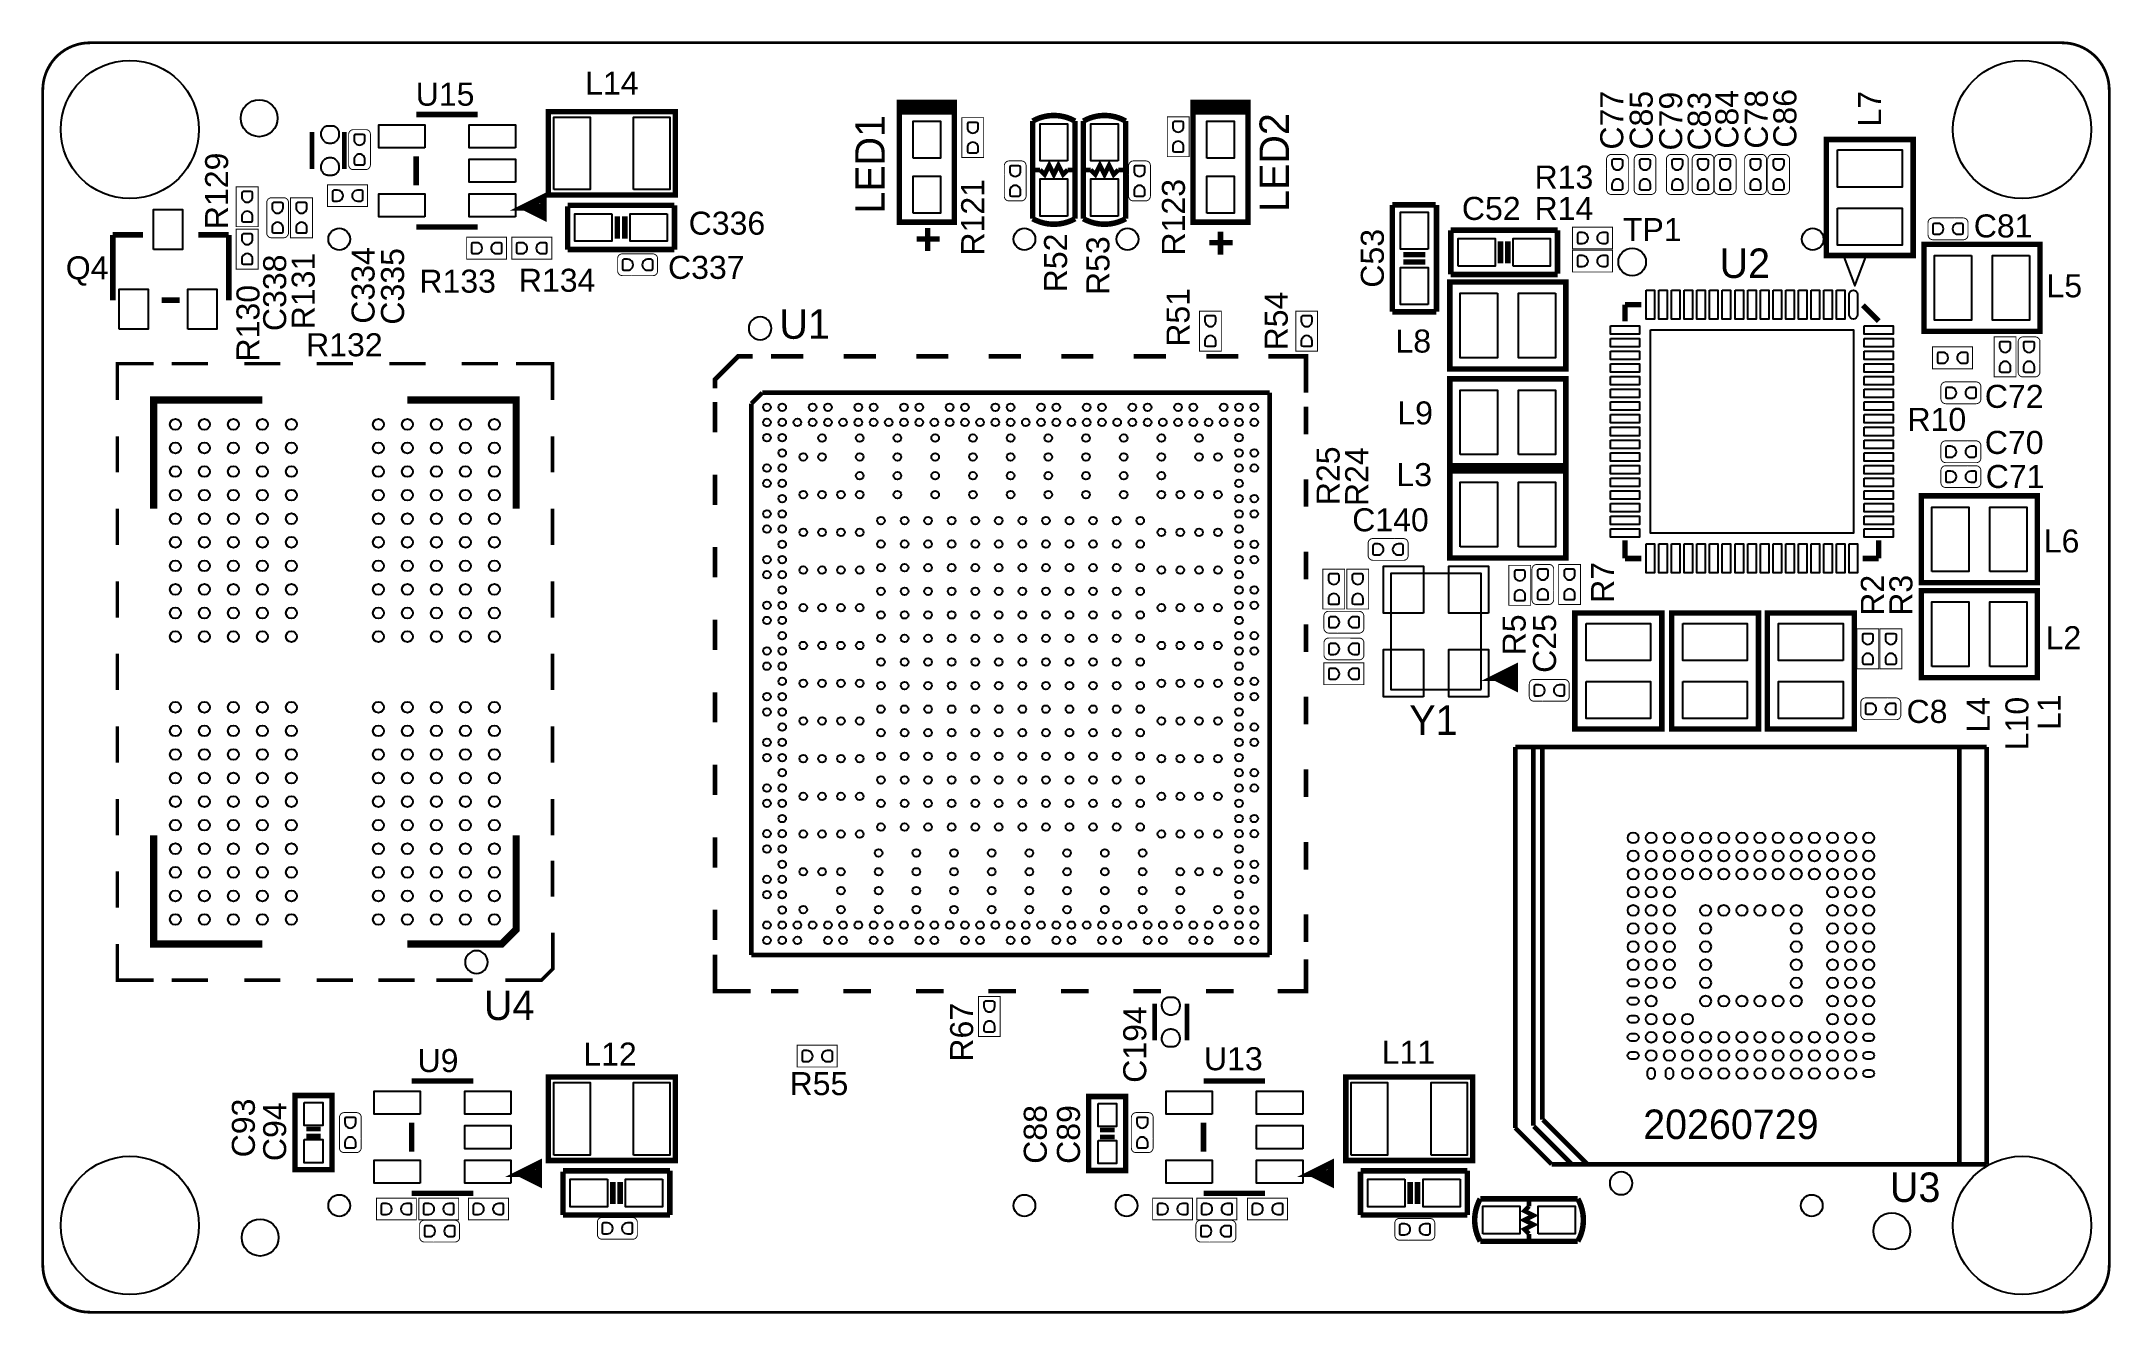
# Model space of a CAD drawing. Extents: x 0 to 57, y 0 to 35.
import ezdxf
from ezdxf.enums import TextEntityAlignment as Align

# ---------------------------------------------------------------- set-up
doc = ezdxf.new("R2010")
doc.units = 0
for name, color, linetype in [('BG_DXF_C', 7, 'CONTINUOUS'), ('BG_OUTLINE', 2, 'CONTINUOUS'), ('PIN_TOP', 5, 'CONTINUOUS')]:
    doc.layers.add(name, color=color, linetype=linetype)

msp = doc.modelspace()

# ---------------------------------------------------------------- texts
at = {"layer": 'BG_DXF_C'}
for s, height, width, p in [('U15', 0.635, 1.04, (10.287, 33.265364)), ('R13', 0.635, 1.04, (41.148254, 30.979364)), ('R14', 0.635, 1.04, (41.148254, 30.115764)), ('C81', 0.635, 1.04, (53.2638, 29.633164)), ('TP1', 0.635, 1.04, (43.5864, 29.531564)), ('Q4', 0.635, 1.04, (0.635254, 28.47721)), ('C337', 0.635, 1.04, (17.2466, 28.490418)), ('U2', 0.8128, 1.000312, (46.2534, 28.515564)), ('R133', 0.635, 1.04, (10.3886, 28.109418)), ('R134', 0.635, 1.04, (13.1318, 28.134818)), ('L5', 0.635, 1.04, (55.2704, 27.982418)), ('U1', 0.8128, 1.000312, (20.32, 26.839164)), ('R132', 0.635, 1.04, (7.2644, 26.356818)), ('L8', 0.635, 1.04, (37.3126, 26.458418)), ('L9', 0.635, 1.04, (37.3634, 24.477218)), ('C72', 0.635, 1.04, (53.5686, 24.934164)), ('R10', 0.635, 1.04, (51.435254, 24.299164)), ('C70', 0.635, 1.04, (53.5686, 23.664164)), ('L3', 0.635, 1.04, (37.338, 22.775418)), ('C71', 0.635, 1.04, (53.594, 22.724364)), ('C140', 0.635, 1.04, (36.119054, 21.530564)), ('L6', 0.635, 1.04, (55.1942, 20.946618)), ('L2', 0.635, 1.04, (55.245, 18.279364)), ('Y1', 0.8128, 1.000312, (37.6936, 15.917418)), ('C8', 0.635, 1.04, (51.409854, 16.247364)), ('U4', 0.8128, 1.000312, (12.171934, 8.055864)), ('U9', 0.635, 1.04, (10.3378, 6.620764)), ('U13', 0.635, 1.04, (32.0294, 6.671564)), ('R55', 0.635, 1.04, (20.5994, 5.986018)), ('20260729', 0.8128, 1.000312, (44.1452, 4.7752)), ('U3', 0.8128, 1.000312, (50.9524, 3.039618))]:
    msp.add_text(s, height=height, dxfattribs=dict(at, width=width)).set_placement(p)
at = {"layer": 'BG_DXF_C', "width": 1.04}
for s, p in [('L14', (15.6972, 33.570418)), ('C336', (18.8722, 29.709364)), ('C52', (39.9542, 30.115764)), ('L12', (15.6464, 6.798818)), ('L11', (37.6682, 6.849618))]:
    msp.add_text(s, height=0.635, dxfattribs=at).set_placement(p, align=Align.CENTER)
for s, p in [('C86', (48.370236, 32.105854)), ('C77', (43.595036, 32.055054)), ('C85', (44.407836, 32.055054)), ('C79', (45.220636, 32.029654)), ('C83', (46.008036, 32.029654)), ('C84', (46.770036, 32.080454)), ('C78', (47.582836, 32.080454)), ('L7', (50.707036, 32.6898)), ('R129', (5.112512, 29.860748)), ('R121', (25.967182, 29.133546)), ('R123', (31.504636, 29.134054)), ('C338', (6.714236, 27.051254)), ('R131', (7.501382, 27.101546)), ('C334', (9.152382, 27.2542)), ('C335', (9.965182, 27.228546)), ('R130', (5.977382, 26.212546)), ('R51', (31.631636, 26.619454)), ('R54', (34.339022, 26.517854)), ('R25', (35.771836, 22.2504)), ('R24', (36.559236, 22.225)), ('R7', (43.340782, 19.558)), ('R2', (50.783236, 19.2024)), ('R3', (51.570382, 19.2024)), ('R5', (40.902382, 18.1102)), ('C25', (41.740582, 17.627346)), ('L4', (53.703982, 15.9766)), ('L10', (54.771036, 15.494)), ('L1', (55.660036, 16.0528)), ('R67', (25.662382, 6.9088)), ('C194', (30.437836, 6.3246)), ('C94', (6.713982, 4.1656)), ('C89', (28.608782, 4.0894))]:
    msp.add_text(s, height=0.635, rotation=90, dxfattribs=at).set_placement(p)
at = {"layer": 'BG_DXF_C'}
for s, height, width, p in [('LED1', 0.8128, 1.000312, (23.223982, 31.6484)), ('LED2', 0.8128, 1.000312, (34.374836, 31.6992)), ('R52', 0.635, 1.04, (28.253436, 28.9306)), ('C53', 0.635, 1.04, (36.991036, 29.0576)), ('R53', 0.635, 1.04, (29.421836, 28.8544)), ('C93', 0.635, 1.04, (5.850636, 5.08)), ('C88', 0.635, 1.04, (27.694382, 4.9022))]:
    msp.add_text(s, height=height, rotation=90, dxfattribs=dict(at, width=width)).set_placement(p, align=Align.CENTER)

# ---------------------------------------------------------------- linework, layer by layer
at = {"layer": 'BG_DXF_C'}
for points, const_width in [([(1.299972, 0), (55.699914, 0, 0.414214), (56.999886, 1.299972), (56.999886, 33.699958, 0.414214), (55.699914, 34.99993), (1.299972, 34.99993, 0.414214), (0, 33.699958), (0, 1.299972, 0.414214), (1.299972, 0)], 0.0762), ([(9.03732, 31.874968), (9.03732, 31.6357, -0.414214), (8.904986, 31.503366), (8.563864, 31.503366, -0.414214), (8.437118, 31.630112), (8.437118, 32.47009, -0.414214), (8.5725, 32.605472), (8.90905, 32.605472, -0.414214), (9.037574, 32.476948), (9.037574, 31.875222), (9.03732, 31.874968)], 0.0254), ([(27.305, 32.8422, -0.262728), (28.4734, 32.8422)], 0.1524), ([(28.702, 32.8422, -0.262728), (29.8704, 32.8422)], 0.1524), ([(26.52268, 31.371032), (26.52268, 31.6103, -0.414214), (26.655014, 31.742634), (26.996136, 31.742634, -0.414214), (27.122882, 31.615888), (27.122882, 30.77591, -0.414214), (26.9875, 30.640528), (26.65095, 30.640528, -0.414214), (26.522426, 30.769052), (26.522426, 31.370778), (26.52268, 31.371032)], 0.0254), ([(29.95168, 31.371032), (29.95168, 31.6103, -0.414214), (30.084014, 31.742634), (30.425136, 31.742634, -0.414214), (30.551882, 31.615888), (30.551882, 30.77591, -0.414214), (30.4165, 30.640528), (30.07995, 30.640528, -0.414214), (29.951426, 30.769052), (29.951426, 31.370778), (29.95168, 31.371032)], 0.0254), ([(43.13428, 31.548832), (43.13428, 31.7881, -0.414214), (43.266614, 31.920434), (43.607736, 31.920434, -0.414214), (43.734482, 31.793688), (43.734482, 30.95371, -0.414214), (43.5991, 30.818328), (43.26255, 30.818328, -0.414214), (43.134026, 30.946852), (43.134026, 31.548578), (43.13428, 31.548832)], 0.0254), ([(43.89628, 31.548832), (43.89628, 31.7881, -0.414214), (44.028614, 31.920434), (44.369736, 31.920434, -0.414214), (44.496482, 31.793688), (44.496482, 30.95371, -0.414214), (44.3611, 30.818328), (44.02455, 30.818328, -0.414214), (43.896026, 30.946852), (43.896026, 31.548578), (43.89628, 31.548832)], 0.0254), ([(44.78528, 31.548832), (44.78528, 31.7881, -0.414214), (44.917614, 31.920434), (45.258736, 31.920434, -0.414214), (45.385482, 31.793688), (45.385482, 30.95371, -0.414214), (45.2501, 30.818328), (44.91355, 30.818328, -0.414214), (44.785026, 30.946852), (44.785026, 31.548578), (44.78528, 31.548832)], 0.0254), ([(45.49648, 31.548832), (45.49648, 31.7881, -0.414214), (45.628814, 31.920434), (45.969936, 31.920434, -0.414214), (46.096682, 31.793688), (46.096682, 30.95371, -0.414214), (45.9613, 30.818328), (45.62475, 30.818328, -0.414214), (45.496226, 30.946852), (45.496226, 31.548578), (45.49648, 31.548832)], 0.0254), ([(46.10608, 31.548832), (46.10608, 31.7881, -0.414214), (46.238414, 31.920434), (46.579536, 31.920434, -0.414214), (46.706282, 31.793688), (46.706282, 30.95371, -0.414214), (46.5709, 30.818328), (46.23435, 30.818328, -0.414214), (46.105826, 30.946852), (46.105826, 31.548578), (46.10608, 31.548832)], 0.0254), ([(46.94428, 31.548832), (46.94428, 31.7881, -0.414214), (47.076614, 31.920434), (47.417736, 31.920434, -0.414214), (47.544482, 31.793688), (47.544482, 30.95371, -0.414214), (47.4091, 30.818328), (47.07255, 30.818328, -0.414214), (46.944026, 30.946852), (46.944026, 31.548578), (46.94428, 31.548832)], 0.0254), ([(47.57928, 31.548832), (47.57928, 31.7881, -0.414214), (47.711614, 31.920434), (48.052736, 31.920434, -0.414214), (48.179482, 31.793688), (48.179482, 30.95371, -0.414214), (48.0441, 30.818328), (47.70755, 30.818328, -0.414214), (47.579026, 30.946852), (47.579026, 31.548578), (47.57928, 31.548832)], 0.0254), ([(6.17728, 30.355032), (6.17728, 30.5943, -0.414214), (6.309614, 30.726634), (6.650736, 30.726634, -0.414214), (6.777482, 30.599888), (6.777482, 29.75991, -0.414214), (6.6421, 29.624528), (6.30555, 29.624528, -0.414214), (6.177026, 29.753052), (6.177026, 30.354778), (6.17728, 30.355032)], 0.0254), ([(27.305, 30.1498, 0.261664), (28.4734, 30.1498)], 0.1524), ([(28.702, 30.1498, 0.261664), (29.8704, 30.1498)], 0.1524), ([(52.732432, 30.17012), (52.9717, 30.17012, -0.414214), (53.104034, 30.037786), (53.104034, 29.696664, -0.414214), (52.977288, 29.569918), (52.13731, 29.569918, -0.414214), (52.001928, 29.7053), (52.001928, 30.04185, -0.414214), (52.130452, 30.170374), (52.732178, 30.170374), (52.732432, 30.17012)], 0.0254), ([(16.228568, 28.58008), (15.9893, 28.58008, -0.414214), (15.856966, 28.712414), (15.856966, 29.053536, -0.414214), (15.983712, 29.180282), (16.82369, 29.180282, -0.414214), (16.959072, 29.0449), (16.959072, 28.70835, -0.414214), (16.830548, 28.579826), (16.228822, 28.579826), (16.228568, 28.58008)], 0.0254), ([(55.08752, 26.159968), (55.08752, 25.9207, -0.414214), (54.955186, 25.788366), (54.614064, 25.788366, -0.414214), (54.487318, 25.915112), (54.487318, 26.75509, -0.414214), (54.6227, 26.890472), (54.95925, 26.890472, -0.414214), (55.087774, 26.761948), (55.087774, 26.160222), (55.08752, 26.159968)], 0.0254), ([(53.088032, 25.64892), (53.3273, 25.64892, -0.414214), (53.459634, 25.516586), (53.459634, 25.175464, -0.414214), (53.332888, 25.048718), (52.49291, 25.048718, -0.414214), (52.357528, 25.1841), (52.357528, 25.52065, -0.414214), (52.486052, 25.649174), (53.087778, 25.649174), (53.088032, 25.64892)], 0.0254), ([(53.088032, 24.02332), (53.3273, 24.02332, -0.414214), (53.459634, 23.890986), (53.459634, 23.549864, -0.414214), (53.332888, 23.423118), (52.49291, 23.423118, -0.414214), (52.357528, 23.5585), (52.357528, 23.89505, -0.414214), (52.486052, 24.023574), (53.087778, 24.023574), (53.088032, 24.02332)], 0.0254), ([(53.088032, 23.33752), (53.3273, 23.33752, -0.414214), (53.459634, 23.205186), (53.459634, 22.864064, -0.414214), (53.332888, 22.737318), (52.49291, 22.737318, -0.414214), (52.357528, 22.8727), (52.357528, 23.20925, -0.414214), (52.486052, 23.337774), (53.087778, 23.337774), (53.088032, 23.33752)], 0.0254), ([(37.289232, 21.33092), (37.5285, 21.33092, -0.414214), (37.660834, 21.198586), (37.660834, 20.857464, -0.414214), (37.534088, 20.730718), (36.69411, 20.730718, -0.414214), (36.558728, 20.8661), (36.558728, 21.20265, -0.414214), (36.687252, 21.331174), (37.288978, 21.331174), (37.289232, 21.33092)], 0.0254), ([(41.67632, 19.886168), (41.67632, 19.6469, -0.414214), (41.543986, 19.514566), (41.202864, 19.514566, -0.414214), (41.076118, 19.641312), (41.076118, 20.48129, -0.414214), (41.2115, 20.616672), (41.54805, 20.616672, -0.414214), (41.676574, 20.488148), (41.676574, 19.886422), (41.67632, 19.886168)], 0.0254), ([(35.710368, 18.72488), (35.4711, 18.72488, -0.414214), (35.338766, 18.857214), (35.338766, 19.198336, -0.414214), (35.465512, 19.325082), (36.30549, 19.325082, -0.414214), (36.440872, 19.1897), (36.440872, 18.85315, -0.414214), (36.312348, 18.724626), (35.710622, 18.724626), (35.710368, 18.72488)], 0.0254), ([(36.070032, 18.58772), (36.3093, 18.58772, -0.414214), (36.441634, 18.455386), (36.441634, 18.114264, -0.414214), (36.314888, 17.987518), (35.47491, 17.987518, -0.414214), (35.339528, 18.1229), (35.339528, 18.45945, -0.414214), (35.468052, 18.587974), (36.069778, 18.587974), (36.070032, 18.58772)], 0.0254), ([(41.374568, 16.84528), (41.1353, 16.84528, -0.414214), (41.002966, 16.977614), (41.002966, 17.318736, -0.414214), (41.129712, 17.445482), (41.96969, 17.445482, -0.414214), (42.105072, 17.3101), (42.105072, 16.97355, -0.414214), (41.976548, 16.845026), (41.374822, 16.845026), (41.374568, 16.84528)], 0.0254), ([(50.878232, 16.93672), (51.1175, 16.93672, -0.414214), (51.249834, 16.804386), (51.249834, 16.463264, -0.414214), (51.123088, 16.336518), (50.28311, 16.336518, -0.414214), (50.147728, 16.4719), (50.147728, 16.80845, -0.414214), (50.276252, 16.936974), (50.877978, 16.936974), (50.878232, 16.93672)], 0.0254), ([(8.78332, 4.773168), (8.78332, 4.5339, -0.414214), (8.650986, 4.401566), (8.309864, 4.401566, -0.414214), (8.183118, 4.528312), (8.183118, 5.36829, -0.414214), (8.3185, 5.503672), (8.65505, 5.503672, -0.414214), (8.783574, 5.375148), (8.783574, 4.773422), (8.78332, 4.773168)], 0.0254), ([(30.62732, 4.773168), (30.62732, 4.5339, -0.414214), (30.494986, 4.401566), (30.153864, 4.401566, -0.414214), (30.027118, 4.528312), (30.027118, 5.36829, -0.414214), (30.1625, 5.503672), (30.49905, 5.503672, -0.414214), (30.627574, 5.375148), (30.627574, 4.773422), (30.62732, 4.773168)], 0.0254), ([(39.6494, 3.1242, 0.261664), (39.6494, 1.9558)], 0.1524), ([(42.3418, 3.1242, -0.262728), (42.3418, 1.9558)], 0.1524), ([(10.767568, 1.93548), (10.5283, 1.93548, -0.414214), (10.395966, 2.067814), (10.395966, 2.408936, -0.414214), (10.522712, 2.535682), (11.36269, 2.535682, -0.414214), (11.498072, 2.4003), (11.498072, 2.06375, -0.414214), (11.369548, 1.935226), (10.767822, 1.935226), (10.767568, 1.93548)], 0.0254), ([(15.669768, 2.01168), (15.4305, 2.01168, -0.414214), (15.298166, 2.144014), (15.298166, 2.485136, -0.414214), (15.424912, 2.611882), (16.26489, 2.611882, -0.414214), (16.400272, 2.4765), (16.400272, 2.13995, -0.414214), (16.271748, 2.011426), (15.670022, 2.011426), (15.669768, 2.01168)], 0.0254), ([(32.179768, 1.93548), (31.9405, 1.93548, -0.414214), (31.808166, 2.067814), (31.808166, 2.408936, -0.414214), (31.934912, 2.535682), (32.77489, 2.535682, -0.414214), (32.910272, 2.4003), (32.910272, 2.06375, -0.414214), (32.781748, 1.935226), (32.180022, 1.935226), (32.179768, 1.93548)], 0.0254), ([(37.666168, 1.98628), (37.4269, 1.98628, -0.414214), (37.294566, 2.118614), (37.294566, 2.459736, -0.414214), (37.421312, 2.586482), (38.26129, 2.586482, -0.414214), (38.396672, 2.4511), (38.396672, 2.11455, -0.414214), (38.268148, 1.986026), (37.666422, 1.986026), (37.666168, 1.98628)], 0.0254)]:
    msp.add_lwpolyline(points, format="xyb", dxfattribs=dict(at, const_width=const_width))
for points, const_width in [([(16.09852, 33.10382), (17.44726, 33.10382), (17.44726, 30.80258), (13.94714, 30.80258), (13.94714, 33.10382), (16.09852, 33.10382)], 0.14986), ([(23.62454, 33.2232), (23.62454, 33.35274), (25.14346, 33.35274), (25.14346, 33.2232)], 0.14986), ([(23.62454, 33.09112), (23.62454, 33.2232), (25.14346, 33.2232), (25.14346, 33.09112), (23.62454, 33.09112), (23.62454, 30.05328), (25.14346, 30.05328), (25.14346, 33.09112)], 0.14986), ([(31.72714, 33.2232), (31.72714, 33.35274), (33.24606, 33.35274), (33.24606, 33.2232)], 0.14986), ([(31.72714, 33.09112), (31.72714, 33.2232), (33.24606, 33.2232), (33.24606, 33.09112), (31.72714, 33.09112), (31.72714, 30.05328), (33.24606, 30.05328), (33.24606, 33.09112)], 0.14986), ([(7.4295, 31.5214), (7.4295, 32.5374)], 0.127), ([(8.3185, 32.5374), (8.3185, 31.5214)], 0.127), ([(12.000484, 33.020508), (10.300716, 33.020508)], 0.1524), ([(25.95372, 32.29229), (25.95372, 31.834074), (25.353264, 31.834074), (25.353264, 32.93618), (25.95372, 32.93618), (25.95372, 32.29229)], 0.0254), ([(27.305, 30.1498), (27.305, 32.8422)], 0.1524), ([(28.4734, 30.1498), (28.4734, 32.8422)], 0.1524), ([(28.702, 30.1498), (28.702, 32.8422)], 0.1524), ([(29.8704, 30.1498), (29.8704, 32.8422)], 0.1524), ([(31.01848, 32.50311), (31.01848, 32.961326), (31.618936, 32.961326), (31.618936, 31.85922), (31.01848, 31.85922), (31.01848, 32.50311)], 0.0254), ([(51.59248, 31.33344), (51.59248, 29.1338), (49.19472, 29.1338), (49.19472, 32.3342), (51.59248, 32.3342), (51.59248, 31.33344)], 0.14986), ([(10.300716, 31.87065), (10.300716, 31.07055)], 0.1524), ([(27.5082, 31.496), (27.3812, 31.496)], 0.127), ([(27.5082, 31.496), (27.6352, 31.369), (27.7622, 31.623), (27.8892, 31.369), (28.0162, 31.623), (28.1432, 31.369), (28.2702, 31.496)], 0.127), ([(28.2702, 31.496), (28.3972, 31.496)], 0.127), ([(28.9052, 31.496), (28.7782, 31.496)], 0.127), ([(28.9052, 31.496), (29.0322, 31.369), (29.1592, 31.623), (29.2862, 31.369), (29.4132, 31.623), (29.5402, 31.369), (29.6672, 31.496)], 0.127), ([(29.6672, 31.496), (29.7942, 31.496)], 0.127), ([(5.93852, 30.38729), (5.93852, 29.929074), (5.338064, 29.929074), (5.338064, 31.03118), (5.93852, 31.03118), (5.93852, 30.38729)], 0.0254), ([(8.31469, 30.48508), (7.856474, 30.48508), (7.856474, 31.085536), (8.95858, 31.085536), (8.95858, 30.48508), (8.31469, 30.48508)], 0.0254), ([(13.30071, 30.470602), (13.800582, 30.220666), (13.800582, 30.720538), (13.30071, 30.470602), (13.700506, 30.470602)], 0.199898), ([(7.43712, 30.08249), (7.43712, 29.624274), (6.836664, 29.624274), (6.836664, 30.72638), (7.43712, 30.72638), (7.43712, 30.08249)], 0.0254), ([(17.4244, 30.5181), (14.478, 30.5181)], 0.1524), ([(14.478, 29.2989), (14.478, 30.4927)], 0.1524), ([(15.8496, 30.2133), (15.8496, 29.6037)], 0.1524), ([(16.0528, 29.6037), (16.0528, 30.2133)], 0.1524), ([(17.4244, 29.2989), (17.4244, 30.5181)], 0.1524), ([(37.2237, 27.5844), (37.2237, 30.5308)], 0.1524), ([(37.2237, 30.5308), (38.4175, 30.5308)], 0.1524), ([(38.4429, 27.5844), (38.4429, 30.5308)], 0.1524), ([(1.930654, 29.703522), (1.930654, 27.900122)], 0.153924), ([(2.7686, 29.703522), (1.930654, 29.703522)], 0.153924), ([(4.2926, 29.703522), (5.130546, 29.703522)], 0.153924), ([(5.130546, 29.703522), (5.130546, 27.900122)], 0.153924), ([(5.93852, 29.21889), (5.93852, 28.760674), (5.338064, 28.760674), (5.338064, 29.86278), (5.93852, 29.86278), (5.93852, 29.21889)], 0.0254), ([(10.300716, 29.920692), (12.000484, 29.920692)], 0.1524), ([(24.4094, 29.8958), (24.4094, 29.2608)], 0.1524), ([(32.4866, 29.7942), (32.4866, 29.1592)], 0.1524), ([(38.8366, 29.8323), (41.783, 29.8323)], 0.1524), ([(38.8366, 29.8323), (38.8366, 28.6131)], 0.1524), ([(41.783, 29.8323), (41.783, 28.6385)], 0.1524), ([(42.84091, 29.91612), (43.299126, 29.91612), (43.299126, 29.315664), (42.19702, 29.315664), (42.19702, 29.91612), (42.84091, 29.91612)], 0.0254), ([(12.15009, 29.03728), (11.691874, 29.03728), (11.691874, 29.637736), (12.79398, 29.637736), (12.79398, 29.03728), (12.15009, 29.03728)], 0.0254), ([(13.39469, 29.03728), (12.936474, 29.03728), (12.936474, 29.637736), (14.03858, 29.637736), (14.03858, 29.03728), (13.39469, 29.03728)], 0.0254), ([(17.4244, 29.2989), (14.478, 29.2989)], 0.1524), ([(24.1046, 29.591), (24.7396, 29.591)], 0.1524), ([(32.1818, 29.4894), (32.8168, 29.4894)], 0.1524), ([(38.1381, 29.1592), (37.5285, 29.1592)], 0.1524), ([(40.2082, 29.5275), (40.2082, 28.9179)], 0.1524), ([(40.4114, 28.9179), (40.4114, 29.5275)], 0.1524), ([(42.84091, 29.28112), (43.299126, 29.28112), (43.299126, 28.680664), (42.19702, 28.680664), (42.19702, 29.28112), (42.84091, 29.28112)], 0.0254), ([(54.09184, 27.04592), (51.8922, 27.04592), (51.8922, 29.44368), (55.0926, 29.44368), (55.0926, 27.04592), (54.09184, 27.04592)], 0.14986), ([(37.5285, 28.956), (38.1381, 28.956)], 0.1524), ([(38.8366, 28.6131), (41.783, 28.6131)], 0.1524), ([(3.280664, 27.903678), (3.780536, 27.903678)], 0.153924), ([(41.01084, 26.00452), (38.8112, 26.00452), (38.8112, 28.40228), (42.0116, 28.40228), (42.0116, 26.00452), (41.01084, 26.00452)], 0.14986), ([(31.90748, 27.14371), (31.90748, 27.601926), (32.507936, 27.601926), (32.507936, 26.49982), (31.90748, 26.49982), (31.90748, 27.14371)], 0.0254), ([(34.564066, 27.14371), (34.563812, 27.601672), (35.164268, 27.601926), (35.164522, 26.49982), (34.563812, 26.49982), (34.564066, 27.14371)], 0.0254), ([(37.2237, 27.5844), (38.4429, 27.5844)], 0.1524), ([(43.64228, 27.78252), (44.096432, 27.78252)], 0.150114), ([(43.64228, 27.78252), (43.64228, 27.323542)], 0.150114), ([(50.203354, 27.762708), (50.64252, 27.323542)], 0.150114), ([(54.42712, 26.24709), (54.42712, 25.788874), (53.826664, 25.788874), (53.826664, 26.89098), (54.42712, 26.89098), (54.42712, 26.24709)], 0.0254), ([(18.545302, 25.4762), (18.545302, 25.717246), (19.180302, 26.352246), (19.5834, 26.352246)], 0.127), ([(20.0914, 26.352246), (20.9804, 26.352246)], 0.127), ([(22.091396, 26.352246), (22.980396, 26.352246)], 0.127), ([(24.091392, 26.352246), (24.980392, 26.352246)], 0.127), ([(26.091388, 26.352246), (26.980388, 26.352246)], 0.127), ([(28.091384, 26.352246), (28.980384, 26.352246)], 0.127), ([(30.09138, 26.352246), (30.98038, 26.352246)], 0.127), ([(32.091376, 26.352246), (32.980376, 26.352246)], 0.127), ([(33.8074, 26.352246), (34.845498, 26.352246), (34.845498, 25.3492)], 0.127), ([(52.77231, 26.61412), (53.230526, 26.61412), (53.230526, 26.013664), (52.12842, 26.013664), (52.12842, 26.61412), (52.77231, 26.61412)], 0.0254), ([(2.057146, 25.153112), (2.057146, 26.15311), (3.057144, 26.15311)], 0.100076), ([(4.557014, 26.15311), (3.557016, 26.15311)], 0.100076), ([(6.55701, 26.15311), (5.557012, 26.15311)], 0.100076), ([(8.55726, 26.15311), (7.557008, 26.15311)], 0.100076), ([(10.557256, 26.15311), (9.557258, 26.15311)], 0.100076), ([(12.557252, 26.15311), (11.557254, 26.15311)], 0.100076), ([(13.057124, 26.15311), (14.057122, 26.15311), (14.057122, 25.153112)], 0.100076), ([(39.81196, 25.73528), (42.0116, 25.73528), (42.0116, 23.33752), (38.8112, 23.33752), (38.8112, 25.73528), (39.81196, 25.73528)], 0.14986), ([(3.057144, 22.153118), (3.057144, 25.153112), (6.057138, 25.153112)], 0.199898), ([(10.05713, 25.153112), (13.057124, 25.153112), (13.057124, 22.153118)], 0.199898), ([(18.545302, 24.260302), (18.545302, 25.0952)], 0.127), ([(19.5453, 25.052274), (19.845528, 25.352248)], 0.127), ([(19.5453, 9.852152), (19.5453, 25.052274)], 0.127), ([(19.845528, 25.352248), (33.8455, 25.352248)], 0.127), ([(33.8455, 25.352248), (33.8455, 9.852152)], 0.127), ([(34.845498, 24.9682), (34.845498, 24.2062)], 0.127), ([(2.057146, 24.153114), (2.057146, 23.153116)], 0.100076), ([(14.057122, 24.153114), (14.057122, 23.153116)], 0.100076), ([(18.545302, 22.260306), (18.545302, 23.095204)], 0.127), ([(34.845498, 22.968204), (34.845498, 22.206204)], 0.127), ([(39.81196, 23.19528), (42.0116, 23.19528), (42.0116, 20.79752), (38.8112, 20.79752), (38.8112, 23.19528), (39.81196, 23.19528)], 0.14986), ([(52.81676, 22.50948), (55.0164, 22.50948), (55.0164, 20.11172), (51.816, 20.11172), (51.816, 22.50948), (52.81676, 22.50948)], 0.14986), ([(2.057146, 22.153118), (2.057146, 21.15312)], 0.100076), ([(14.057122, 22.153118), (14.057122, 21.15312)], 0.100076), ([(18.545302, 20.26031), (18.545302, 21.095208)], 0.127), ([(43.64228, 20.78228), (43.64228, 21.28012)], 0.150114), ([(50.64252, 20.78228), (50.64252, 21.28012)], 0.150114), ([(34.845498, 20.968208), (34.845498, 20.206208)], 0.127), ([(41.04132, 19.94789), (41.04132, 19.489674), (40.440864, 19.489674), (40.440864, 20.59178), (41.04132, 20.59178), (41.04132, 19.94789)], 0.0254), ([(42.41292, 19.97329), (42.41292, 19.515074), (41.812464, 19.515074), (41.812464, 20.61718), (42.41292, 20.61718), (42.41292, 19.97329)], 0.0254), ([(43.64228, 20.78228), (44.096432, 20.78228)], 0.150114), ([(50.64252, 20.78228), (50.203354, 20.78228)], 0.150114), ([(2.057146, 20.153122), (2.057146, 19.153124)], 0.100076), ([(14.057122, 20.153122), (14.057122, 19.153124)], 0.100076), ([(35.31108, 20.03171), (35.31108, 20.489926), (35.911536, 20.489926), (35.911536, 19.38782), (35.31108, 19.38782), (35.31108, 20.03171)], 0.0254), ([(35.97148, 20.03171), (35.97148, 20.489926), (36.571936, 20.489926), (36.571936, 19.38782), (35.97148, 19.38782), (35.97148, 20.03171)], 0.0254), ([(52.81676, 19.89328), (55.0164, 19.89328), (55.0164, 17.49552), (51.816, 17.49552), (51.816, 19.89328), (52.81676, 19.89328)], 0.14986), ([(18.545302, 18.260314), (18.545302, 19.095212)], 0.127), ([(34.845498, 18.968212), (34.845498, 18.206212)], 0.127), ([(44.65828, 18.27784), (44.65828, 16.0782), (42.26052, 16.0782), (42.26052, 19.2786), (44.65828, 19.2786), (44.65828, 18.27784)], 0.14986), ([(47.32528, 18.27784), (47.32528, 16.0782), (44.92752, 16.0782), (44.92752, 19.2786), (47.32528, 19.2786), (47.32528, 18.27784)], 0.14986), ([(47.56912, 17.07896), (47.56912, 19.2786), (49.96688, 19.2786), (49.96688, 16.0782), (47.56912, 16.0782), (47.56912, 17.07896)], 0.14986), ([(50.04308, 18.38071), (50.04308, 18.838926), (50.643536, 18.838926), (50.643536, 17.73682), (50.04308, 17.73682), (50.04308, 18.38071)], 0.0254), ([(51.27752, 18.19529), (51.27752, 17.737074), (50.677064, 17.737074), (50.677064, 18.83918), (51.27752, 18.83918), (51.27752, 18.19529)], 0.0254), ([(2.057146, 18.153126), (2.057146, 17.152874)], 0.100076), ([(14.057122, 18.153126), (14.057122, 17.152874)], 0.100076), ([(35.79749, 17.30248), (35.339274, 17.30248), (35.339274, 17.902936), (36.44138, 17.902936), (36.44138, 17.30248), (35.79749, 17.30248)], 0.0254), ([(40.087804, 17.5006), (40.587676, 17.250664), (40.587676, 17.750536), (40.087804, 17.5006), (40.4876, 17.5006)], 0.199898), ([(18.545302, 16.260064), (18.545302, 17.095216)], 0.127), ([(34.845498, 16.968216), (34.845498, 16.206216)], 0.127), ([(2.057146, 16.152876), (2.057146, 15.152878)], 0.100076), ([(14.057122, 16.152876), (14.057122, 15.152878)], 0.100076), ([(40.61714, 5.08), (40.61714, 15.58036)], 0.127), ([(40.61714, 15.58036), (53.61686, 15.58036)], 0.127), ([(41.11752, 5.14096), (41.11752, 15.58036)], 0.127), ([(41.36644, 15.58036), (41.36644, 5.30606)], 0.127), ([(52.86756, 4.07924), (52.86756, 15.58036)], 0.127), ([(53.61686, 15.58036), (53.61686, 4.07924)], 0.127), ([(18.545302, 14.260068), (18.545302, 15.09522)], 0.127), ([(34.845498, 14.96822), (34.845498, 14.20622)], 0.127), ([(2.057146, 14.15288), (2.057146, 13.152882)], 0.100076), ([(14.057122, 14.15288), (14.057122, 13.152882)], 0.100076), ([(6.057138, 10.152888), (3.057144, 10.152888), (3.057144, 13.152882)], 0.199898), ([(13.057124, 13.152882), (13.057124, 10.552938), (12.657074, 10.152888), (10.05713, 10.152888)], 0.199898), ([(18.545302, 12.260072), (18.545302, 13.095224)], 0.127), ([(34.845498, 12.968224), (34.845498, 12.206224)], 0.127), ([(2.057146, 12.152884), (2.057146, 11.152886)], 0.100076), ([(14.057122, 12.453112), (14.057122, 11.453114)], 0.100076), ([(18.545302, 10.260076), (18.545302, 11.095228)], 0.127), ([(34.845498, 10.968228), (34.845498, 10.206228)], 0.127), ([(12.76223, 9.15797), (13.762228, 9.15797), (14.069314, 9.465056), (14.069314, 10.465054)], 0.100076), ([(3.057144, 9.15289), (2.057146, 9.15289), (2.057146, 10.152888)], 0.100076), ([(19.529298, 8.852154), (18.545302, 8.852154), (18.545302, 9.8552)], 0.127), ([(33.8455, 9.852152), (19.5453, 9.852152)], 0.127), ([(34.845498, 9.7282), (34.845498, 8.852154), (34.0614, 8.852154)], 0.127), ([(4.557014, 9.15289), (3.557016, 9.15289)], 0.100076), ([(6.55701, 9.15289), (5.557012, 9.15289)], 0.100076), ([(8.55726, 9.15289), (7.557008, 9.15289)], 0.100076), ([(10.257028, 9.15289), (9.25703, 9.15289)], 0.100076), ([(11.857228, 9.15289), (10.85723, 9.15289)], 0.100076), ([(20.845272, 8.852154), (20.083272, 8.852154)], 0.127), ([(22.845268, 8.852154), (22.083268, 8.852154)], 0.127), ([(24.845264, 8.852154), (24.083264, 8.852154)], 0.127), ([(26.41092, 8.06069), (26.41092, 7.602474), (25.810464, 7.602474), (25.810464, 8.70458), (26.41092, 8.70458), (26.41092, 8.06069)], 0.0254), ([(26.845514, 8.852154), (26.083514, 8.852154)], 0.127), ([(28.84551, 8.852154), (28.08351, 8.852154)], 0.127), ([(30.845506, 8.852154), (30.083506, 8.852154)], 0.127), ([(30.6705, 7.493), (30.6705, 8.509)], 0.127), ([(31.5595, 8.509), (31.5595, 7.493)], 0.127), ([(32.845502, 8.852154), (32.083502, 8.852154)], 0.127), ([(21.26869, 6.76148), (20.810474, 6.76148), (20.810474, 7.361936), (21.91258, 7.361936), (21.91258, 6.76148), (21.26869, 6.76148)], 0.0254), ([(11.873484, 6.375908), (10.173716, 6.375908)], 0.1524), ([(16.09852, 6.48462), (17.44726, 6.48462), (17.44726, 4.18338), (13.94714, 4.18338), (13.94714, 6.48462), (16.09852, 6.48462)], 0.14986), ([(33.717484, 6.375908), (32.017716, 6.375908)], 0.1524), ([(38.09492, 6.48462), (39.44366, 6.48462), (39.44366, 4.18338), (35.94354, 4.18338), (35.94354, 6.48462), (38.09492, 6.48462)], 0.14986), ([(7.97814, 5.97408), (7.97814, 3.93192), (6.95706, 3.93192), (6.95706, 5.97408), (7.97814, 5.97408)], 0.14986), ([(29.87294, 5.94868), (29.87294, 3.90652), (28.85186, 3.90652), (28.85186, 5.94868), (29.87294, 5.94868)], 0.14986), ([(10.173716, 5.22605), (10.173716, 4.42595)], 0.1524), ([(32.017716, 5.22605), (32.017716, 4.42595)], 0.1524), ([(41.6179, 4.07924), (40.61714, 5.08)], 0.127), ([(41.12768, 5.12572), (42.16908, 4.08432)], 0.127), ([(41.37914, 5.30606), (42.5958, 4.09194)], 0.127), ([(7.66826, 5.05206), (7.26694, 5.05206)], 0.12954), ([(7.66826, 4.85394), (7.26694, 4.85394)], 0.12954), ([(29.56306, 5.02666), (29.16174, 5.02666)], 0.12954), ([(29.56306, 4.82854), (29.16174, 4.82854)], 0.12954), ([(13.17371, 3.826002), (13.673582, 3.576066), (13.673582, 4.075938), (13.17371, 3.826002), (13.573506, 3.826002)], 0.199898), ([(35.01771, 3.826002), (35.517582, 3.576066), (35.517582, 4.075938), (35.01771, 3.826002), (35.417506, 3.826002)], 0.199898), ([(53.61686, 4.07924), (41.6179, 4.07924)], 0.127), ([(17.2974, 3.8989), (14.351, 3.8989)], 0.1524), ([(14.351, 2.6797), (14.351, 3.8735)], 0.1524), ([(15.7226, 3.5941), (15.7226, 2.9845)], 0.1524), ([(15.9258, 2.9845), (15.9258, 3.5941)], 0.1524), ([(17.2974, 2.6797), (17.2974, 3.8989)], 0.1524), ([(39.2938, 3.8989), (36.3474, 3.8989)], 0.1524), ([(36.3474, 2.6797), (36.3474, 3.8735)], 0.1524), ([(37.719, 3.5941), (37.719, 2.9845)], 0.1524), ([(37.9222, 2.9845), (37.9222, 3.5941)], 0.1524), ([(39.2938, 2.6797), (39.2938, 3.8989)], 0.1524), ([(9.84631, 3.14452), (10.304526, 3.14452), (10.304526, 2.544064), (9.20242, 2.544064), (9.20242, 3.14452), (9.84631, 3.14452)], 0.0254), ([(10.173716, 3.276092), (11.873484, 3.276092)], 0.1524), ([(11.01471, 3.14452), (11.472926, 3.14452), (11.472926, 2.544064), (10.37082, 2.544064), (10.37082, 3.14452), (11.01471, 3.14452)], 0.0254), ([(12.38631, 3.14452), (12.844526, 3.14452), (12.844526, 2.544064), (11.74242, 2.544064), (11.74242, 3.14452), (12.38631, 3.14452)], 0.0254), ([(31.25851, 3.14452), (31.716726, 3.14452), (31.716726, 2.544064), (30.61462, 2.544064), (30.61462, 3.14452), (31.25851, 3.14452)], 0.0254), ([(32.47771, 3.14452), (32.935926, 3.14452), (32.935926, 2.544064), (31.83382, 2.544064), (31.83382, 3.14452), (32.47771, 3.14452)], 0.0254), ([(32.017716, 3.276092), (33.717484, 3.276092)], 0.1524), ([(33.87471, 3.14452), (34.332926, 3.14452), (34.332926, 2.544064), (33.23082, 2.544064), (33.23082, 3.14452), (33.87471, 3.14452)], 0.0254), ([(39.6494, 3.1242), (42.3418, 3.1242)], 0.1524), ([(40.9956, 2.921), (40.8686, 2.794), (41.1226, 2.667), (40.8686, 2.54), (41.1226, 2.413), (40.8686, 2.286), (40.9956, 2.159)], 0.127), ([(40.9956, 2.921), (40.9956, 3.048)], 0.127), ([(17.2974, 2.6797), (14.351, 2.6797)], 0.1524), ([(39.2938, 2.6797), (36.3474, 2.6797)], 0.1524), ([(39.6494, 1.9558), (42.3418, 1.9558)], 0.1524), ([(40.9956, 2.159), (40.9956, 2.032)], 0.127)]:
    msp.add_lwpolyline(points, dxfattribs=dict(at, const_width=const_width))
msp.add_lwpolyline([(50.281586, 29.094684), (49.681384, 29.094684), (49.981358, 28.294584)], close=True, dxfattribs=at)
msp.add_lwpolyline([(50.281586, 29.094684), (49.681384, 29.094684), (49.981358, 28.294584)], close=True, dxfattribs=at)
for points in [[(20.100798, 27.1272, 1), (19.472402, 27.1272, 1)], [(12.277598, 9.652, 1), (11.649202, 9.652, 1)], [(43.849798, 3.556, 1), (43.221402, 3.556, 1)]]:
    msp.add_lwpolyline(points, format="xyb", close=True, dxfattribs=at)
msp.add_lwpolyline([(39.67988, 17.1704), (39.67988, 20.3708), (37.18052, 20.3708), (37.18052, 17.1704), (39.67988, 17.1704)], dxfattribs=at)
at = {"layer": 'BG_OUTLINE'}
msp.add_lwpolyline([(0, 29.740606), (0, 3.074924), (0, 1.291844, 0.41084), (1.30683, 0), (3.3782, 0), (52.27828, 0), (55.715154, 0, 0.411966), (56.999886, 1.294638), (56.999886, 4.280154), (56.999886, 31.206186), (56.999886, 33.722056, 0.410401), (55.705248, 34.99993), (54.149498, 34.99993), (8.897874, 34.99993), (1.304544, 34.99993, 0.41031), (0, 33.67786)], format="xyb", close=True, dxfattribs=at)
at = {"layer": 'PIN_TOP'}
for points in [[(7.671054, 32.512), (7.669784, 32.48787), (7.671054, 32.463994), (7.674102, 32.440118), (7.679436, 32.416496), (7.687056, 32.393636), (7.696454, 32.371538), (7.707884, 32.350456), (7.721092, 32.33039), (7.736332, 32.311594), (7.752842, 32.294068), (7.77113, 32.27832), (7.790688, 32.26435), (7.813548, 32.25292), (7.837424, 32.243776), (7.862062, 32.236918), (7.887208, 32.232092), (7.912608, 32.229806), (7.938008, 32.229806), (7.963408, 32.232092), (7.988554, 32.236918), (8.013192, 32.243776), (8.037068, 32.25292), (8.059928, 32.26435), (8.07974, 32.277812), (8.098282, 32.293052), (8.1153, 32.31007), (8.13054, 32.328866), (8.144002, 32.348678), (8.155432, 32.370014), (8.16483, 32.392112), (8.171942, 32.414972), (8.176768, 32.438594), (8.179308, 32.46247), (8.179562, 32.4866), (8.179816, 32.508444), (8.17753, 32.530034), (8.173212, 32.55137), (8.166608, 32.571944), (8.157718, 32.59201), (8.14705, 32.610806), (8.13435, 32.628332), (8.119872, 32.644588), (8.103616, 32.65932), (8.08609, 32.67202), (8.067294, 32.682942), (8.047482, 32.691832), (8.026654, 32.69869), (8.005318, 32.703008), (7.983728, 32.705294), (7.867142, 32.705294), (7.845806, 32.703262), (7.824724, 32.69869), (7.80415, 32.692086), (7.784592, 32.68345), (7.765796, 32.672782), (7.74827, 32.660336), (7.732268, 32.646112), (7.71779, 32.63011), (7.70509, 32.612838), (7.694168, 32.594296), (7.685024, 32.574738), (7.678166, 32.554418), (7.673594, 32.533336)], [(10.535666, 32.10306), (9.265666, 32.10306), (9.265666, 32.73806), (10.535666, 32.73806)], [(13.035534, 32.10306), (11.765534, 32.10306), (11.765534, 32.73806), (13.035534, 32.73806)], [(14.097254, 30.953202), (14.097254, 32.953198), (15.097252, 32.953198), (15.097252, 30.953202)], [(16.296894, 30.953202), (16.296894, 32.953198), (17.296892, 32.953198), (17.296892, 30.953202)], [(24.004016, 31.821628), (24.004016, 32.841692), (24.763984, 32.841692), (24.763984, 31.821628)], [(28.26893, 31.74746), (27.50947, 31.74746), (27.50947, 32.76854), (28.26893, 32.76854)], [(29.66593, 31.74746), (28.90647, 31.74746), (28.90647, 32.76854), (29.66593, 32.76854)], [(32.106616, 31.821628), (32.106616, 32.841692), (32.866584, 32.841692), (32.866584, 31.821628)], [(49.50333, 32.04464), (51.28387, 32.04464), (51.28387, 31.02356), (49.50333, 31.02356)], [(8.178546, 31.5468), (8.179816, 31.57093), (8.178546, 31.594806), (8.175498, 31.618682), (8.170164, 31.642304), (8.162544, 31.665164), (8.153146, 31.687262), (8.141716, 31.708344), (8.128508, 31.72841), (8.113268, 31.747206), (8.096758, 31.764732), (8.07847, 31.78048), (8.058912, 31.79445), (8.036052, 31.80588), (8.012176, 31.815024), (7.987538, 31.821882), (7.962392, 31.826708), (7.936992, 31.828994), (7.911592, 31.828994), (7.886192, 31.826708), (7.861046, 31.821882), (7.836408, 31.815024), (7.812532, 31.80588), (7.789672, 31.79445), (7.76986, 31.780988), (7.751318, 31.765748), (7.7343, 31.74873), (7.71906, 31.729934), (7.705598, 31.710122), (7.694168, 31.688786), (7.68477, 31.666688), (7.677658, 31.643828), (7.672832, 31.620206), (7.670292, 31.59633), (7.670038, 31.5722), (7.669784, 31.550356), (7.67207, 31.528766), (7.676388, 31.50743), (7.682992, 31.486856), (7.691882, 31.46679), (7.70255, 31.447994), (7.71525, 31.430468), (7.729728, 31.414212), (7.745984, 31.39948), (7.76351, 31.38678), (7.782306, 31.375858), (7.802118, 31.366968), (7.822946, 31.36011), (7.844282, 31.355792), (7.865872, 31.353506), (7.982458, 31.353506), (8.003794, 31.355538), (8.024876, 31.36011), (8.04545, 31.366714), (8.065008, 31.37535), (8.083804, 31.386018), (8.10133, 31.398464), (8.117332, 31.412688), (8.13181, 31.42869), (8.14451, 31.445962), (8.155432, 31.464504), (8.164576, 31.484062), (8.171434, 31.504382), (8.176006, 31.525464)], [(13.035534, 31.1531), (11.765534, 31.1531), (11.765534, 31.7881), (13.035534, 31.7881)], [(10.535666, 30.20314), (9.265666, 30.20314), (9.265666, 30.83814), (10.535666, 30.83814)], [(13.035534, 30.20314), (11.765534, 30.20314), (11.765534, 30.83814), (13.035534, 30.83814)], [(24.004016, 30.302708), (24.004016, 31.322772), (24.763984, 31.322772), (24.763984, 30.302708)], [(28.26893, 30.22346), (27.50947, 30.22346), (27.50947, 31.24454), (28.26893, 31.24454)], [(29.66593, 30.22346), (28.90647, 30.22346), (28.90647, 31.24454), (29.66593, 31.24454)], [(32.106616, 30.302708), (32.106616, 31.322772), (32.866584, 31.322772), (32.866584, 30.302708)], [(3.05435, 29.30271), (3.05435, 30.402784), (3.85445, 30.402784), (3.85445, 29.30271)], [(15.69974, 30.28823), (15.69974, 29.52877), (14.67866, 29.52877), (14.67866, 30.28823)], [(17.22374, 30.28823), (17.22374, 29.52877), (16.20266, 29.52877), (16.20266, 30.28823)], [(38.21303, 29.30906), (37.45357, 29.30906), (37.45357, 30.33014), (38.21303, 30.33014)], [(49.50333, 30.44444), (51.28387, 30.44444), (51.28387, 29.42336), (49.50333, 29.42336)], [(39.03726, 28.84297), (39.03726, 29.60243), (40.05834, 29.60243), (40.05834, 28.84297)], [(40.56126, 28.84297), (40.56126, 29.60243), (41.58234, 29.60243), (41.58234, 28.84297)], [(53.20284, 29.13507), (53.20284, 27.35453), (52.18176, 27.35453), (52.18176, 29.13507)], [(54.80304, 29.13507), (54.80304, 27.35453), (53.78196, 27.35453), (53.78196, 29.13507)], [(38.21303, 27.78506), (37.45357, 27.78506), (37.45357, 28.80614), (38.21303, 28.80614)], [(2.10439, 27.102562), (2.10439, 28.202636), (2.90449, 28.202636), (2.90449, 27.102562)], [(4.00431, 27.102562), (4.00431, 28.202636), (4.80441, 28.202636), (4.80441, 27.102562)], [(40.12184, 28.09367), (40.12184, 26.31313), (39.10076, 26.31313), (39.10076, 28.09367)], [(41.72204, 28.09367), (41.72204, 26.31313), (40.70096, 26.31313), (40.70096, 28.09367)], [(44.227242, 28.18257), (44.457366, 28.18257), (44.457366, 27.38247), (44.227242, 27.38247)], [(44.577254, 28.18257), (44.807378, 28.18257), (44.807378, 27.38247), (44.577254, 27.38247)], [(44.927266, 28.18257), (45.15739, 28.18257), (45.15739, 27.38247), (44.927266, 27.38247)], [(45.277278, 28.18257), (45.507402, 28.18257), (45.507402, 27.38247), (45.277278, 27.38247)], [(45.62729, 28.18257), (45.857414, 28.18257), (45.857414, 27.38247), (45.62729, 27.38247)], [(45.977302, 28.18257), (46.207426, 28.18257), (46.207426, 27.38247), (45.977302, 27.38247)], [(46.327314, 28.18257), (46.557438, 28.18257), (46.557438, 27.38247), (46.327314, 27.38247)], [(46.677326, 28.18257), (46.90745, 28.18257), (46.90745, 27.38247), (46.677326, 27.38247)], [(47.027338, 28.18257), (47.257462, 28.18257), (47.257462, 27.38247), (47.027338, 27.38247)], [(47.37735, 28.18257), (47.607474, 28.18257), (47.607474, 27.38247), (47.37735, 27.38247)], [(47.727362, 28.18257), (47.957486, 28.18257), (47.957486, 27.38247), (47.727362, 27.38247)], [(48.077374, 28.18257), (48.307498, 28.18257), (48.307498, 27.38247), (48.077374, 27.38247)], [(48.427386, 28.18257), (48.65751, 28.18257), (48.65751, 27.38247), (48.427386, 27.38247)], [(48.777398, 28.18257), (49.007522, 28.18257), (49.007522, 27.38247), (48.777398, 27.38247)], [(49.12741, 28.18257), (49.357534, 28.18257), (49.357534, 27.38247), (49.12741, 27.38247)], [(49.477422, 28.18257), (49.707546, 28.18257), (49.707546, 27.38247), (49.477422, 27.38247)], [(43.24223, 27.197558), (44.04233, 27.197558), (44.04233, 26.967434), (43.24223, 26.967434)], [(43.24223, 26.847546), (44.04233, 26.847546), (44.04233, 26.617422), (43.24223, 26.617422)], [(44.34205, 27.08275), (49.94275, 27.08275), (49.94275, 21.48205), (44.34205, 21.48205)], [(50.24247, 27.197558), (51.04257, 27.197558), (51.04257, 26.967434), (50.24247, 26.967434)], [(50.24247, 26.847546), (51.04257, 26.847546), (51.04257, 26.617422), (50.24247, 26.617422)], [(43.24223, 26.497534), (44.04233, 26.497534), (44.04233, 26.26741), (43.24223, 26.26741)], [(50.24247, 26.497534), (51.04257, 26.497534), (51.04257, 26.26741), (50.24247, 26.26741)], [(43.24223, 26.147522), (44.04233, 26.147522), (44.04233, 25.917398), (43.24223, 25.917398)], [(43.24223, 25.79751), (44.04233, 25.79751), (44.04233, 25.567386), (43.24223, 25.567386)], [(50.24247, 26.147522), (51.04257, 26.147522), (51.04257, 25.917398), (50.24247, 25.917398)], [(50.24247, 25.79751), (51.04257, 25.79751), (51.04257, 25.567386), (50.24247, 25.567386)], [(39.10076, 23.64613), (39.10076, 25.42667), (40.12184, 25.42667), (40.12184, 23.64613)], [(40.70096, 23.64613), (40.70096, 25.42667), (41.72204, 25.42667), (41.72204, 23.64613)], [(43.24223, 25.447498), (44.04233, 25.447498), (44.04233, 25.217374), (43.24223, 25.217374)], [(50.24247, 25.447498), (51.04257, 25.447498), (51.04257, 25.217374), (50.24247, 25.217374)], [(43.24223, 25.097486), (44.04233, 25.097486), (44.04233, 24.867362), (43.24223, 24.867362)], [(43.24223, 24.747474), (44.04233, 24.747474), (44.04233, 24.51735), (43.24223, 24.51735)], [(50.24247, 25.097486), (51.04257, 25.097486), (51.04257, 24.867362), (50.24247, 24.867362)], [(50.24247, 24.747474), (51.04257, 24.747474), (51.04257, 24.51735), (50.24247, 24.51735)], [(43.24223, 24.397462), (44.04233, 24.397462), (44.04233, 24.167338), (43.24223, 24.167338)], [(43.24223, 24.04745), (44.04233, 24.04745), (44.04233, 23.817326), (43.24223, 23.817326)], [(50.24247, 24.397462), (51.04257, 24.397462), (51.04257, 24.167338), (50.24247, 24.167338)], [(50.24247, 24.04745), (51.04257, 24.04745), (51.04257, 23.817326), (50.24247, 23.817326)], [(43.24223, 23.697438), (44.04233, 23.697438), (44.04233, 23.467314), (43.24223, 23.467314)], [(50.24247, 23.697438), (51.04257, 23.697438), (51.04257, 23.467314), (50.24247, 23.467314)], [(39.10076, 21.10613), (39.10076, 22.88667), (40.12184, 22.88667), (40.12184, 21.10613)], [(40.70096, 21.10613), (40.70096, 22.88667), (41.72204, 22.88667), (41.72204, 21.10613)], [(43.24223, 23.347426), (44.04233, 23.347426), (44.04233, 23.117302), (43.24223, 23.117302)], [(43.24223, 22.997414), (44.04233, 22.997414), (44.04233, 22.76729), (43.24223, 22.76729)], [(50.24247, 23.347426), (51.04257, 23.347426), (51.04257, 23.117302), (50.24247, 23.117302)], [(50.24247, 22.997414), (51.04257, 22.997414), (51.04257, 22.76729), (50.24247, 22.76729)], [(43.24223, 22.647402), (44.04233, 22.647402), (44.04233, 22.417278), (43.24223, 22.417278)], [(43.24223, 22.29739), (44.04233, 22.29739), (44.04233, 22.067266), (43.24223, 22.067266)], [(50.24247, 22.647402), (51.04257, 22.647402), (51.04257, 22.417278), (50.24247, 22.417278)], [(50.24247, 22.29739), (51.04257, 22.29739), (51.04257, 22.067266), (50.24247, 22.067266)], [(43.24223, 21.947378), (44.04233, 21.947378), (44.04233, 21.717254), (43.24223, 21.717254)], [(50.24247, 21.947378), (51.04257, 21.947378), (51.04257, 21.717254), (50.24247, 21.717254)], [(52.10556, 20.42033), (52.10556, 22.20087), (53.12664, 22.20087), (53.12664, 20.42033)], [(53.70576, 20.42033), (53.70576, 22.20087), (54.72684, 22.20087), (54.72684, 20.42033)], [(43.24223, 21.597366), (44.04233, 21.597366), (44.04233, 21.367242), (43.24223, 21.367242)], [(44.227242, 21.18233), (44.457366, 21.18233), (44.457366, 20.38223), (44.227242, 20.38223)], [(44.577254, 21.18233), (44.807378, 21.18233), (44.807378, 20.38223), (44.577254, 20.38223)], [(44.927266, 21.18233), (45.15739, 21.18233), (45.15739, 20.38223), (44.927266, 20.38223)], [(45.277278, 21.18233), (45.507402, 21.18233), (45.507402, 20.38223), (45.277278, 20.38223)], [(45.62729, 21.18233), (45.857414, 21.18233), (45.857414, 20.38223), (45.62729, 20.38223)], [(45.977302, 21.18233), (46.207426, 21.18233), (46.207426, 20.38223), (45.977302, 20.38223)], [(46.327314, 21.18233), (46.557438, 21.18233), (46.557438, 20.38223), (46.327314, 20.38223)], [(46.677326, 21.18233), (46.90745, 21.18233), (46.90745, 20.38223), (46.677326, 20.38223)], [(47.027338, 21.18233), (47.257462, 21.18233), (47.257462, 20.38223), (47.027338, 20.38223)], [(47.37735, 21.18233), (47.607474, 21.18233), (47.607474, 20.38223), (47.37735, 20.38223)], [(47.727362, 21.18233), (47.957486, 21.18233), (47.957486, 20.38223), (47.727362, 20.38223)], [(48.077374, 21.18233), (48.307498, 21.18233), (48.307498, 20.38223), (48.077374, 20.38223)], [(48.427386, 21.18233), (48.65751, 21.18233), (48.65751, 20.38223), (48.427386, 20.38223)], [(48.777398, 21.18233), (49.007522, 21.18233), (49.007522, 20.38223), (48.777398, 20.38223)], [(49.12741, 21.18233), (49.357534, 21.18233), (49.357534, 20.38223), (49.12741, 20.38223)], [(49.477422, 21.18233), (49.707546, 21.18233), (49.707546, 20.38223), (49.477422, 20.38223)], [(49.827434, 21.18233), (50.057558, 21.18233), (50.057558, 20.38223), (49.827434, 20.38223)], [(50.24247, 21.597366), (51.04257, 21.597366), (51.04257, 21.367242), (50.24247, 21.367242)], [(38.08095, 19.27098), (36.98113, 19.27098), (36.98113, 20.57146), (38.08095, 20.57146)], [(39.87927, 19.27098), (38.77945, 19.27098), (38.77945, 20.57146), (39.87927, 20.57146)], [(52.10556, 17.80413), (52.10556, 19.58467), (53.12664, 19.58467), (53.12664, 17.80413)], [(53.70576, 17.80413), (53.70576, 19.58467), (54.72684, 19.58467), (54.72684, 17.80413)], [(42.56913, 18.98904), (44.34967, 18.98904), (44.34967, 17.96796), (42.56913, 17.96796)], [(45.23613, 18.98904), (47.01667, 18.98904), (47.01667, 17.96796), (45.23613, 17.96796)], [(49.65827, 17.96796), (47.87773, 17.96796), (47.87773, 18.98904), (49.65827, 18.98904)], [(38.08095, 16.96974), (36.98113, 16.96974), (36.98113, 18.27022), (38.08095, 18.27022)], [(39.87927, 16.96974), (38.77945, 16.96974), (38.77945, 18.27022), (39.87927, 18.27022)], [(42.56913, 17.38884), (44.34967, 17.38884), (44.34967, 16.36776), (42.56913, 16.36776)], [(45.23613, 17.38884), (47.01667, 17.38884), (47.01667, 16.36776), (45.23613, 16.36776)], [(49.65827, 16.36776), (47.87773, 16.36776), (47.87773, 17.38884), (49.65827, 17.38884)], [(30.861254, 8.4836), (30.859984, 8.45947), (30.861254, 8.435594), (30.864302, 8.411718), (30.869636, 8.388096), (30.877256, 8.365236), (30.886654, 8.343138), (30.898084, 8.322056), (30.911292, 8.30199), (30.926532, 8.283194), (30.943042, 8.265668), (30.96133, 8.24992), (30.980888, 8.23595), (31.003748, 8.22452), (31.027624, 8.215376), (31.052262, 8.208518), (31.077408, 8.203692), (31.102808, 8.201406), (31.128208, 8.201406), (31.153608, 8.203692), (31.178754, 8.208518), (31.203392, 8.215376), (31.227268, 8.22452), (31.250128, 8.23595), (31.26994, 8.249412), (31.288482, 8.264652), (31.3055, 8.28167), (31.32074, 8.300466), (31.334202, 8.320278), (31.345632, 8.341614), (31.35503, 8.363712), (31.362142, 8.386572), (31.366968, 8.410194), (31.369508, 8.43407), (31.369762, 8.4582), (31.370016, 8.480044), (31.36773, 8.501634), (31.363412, 8.52297), (31.356808, 8.543544), (31.347918, 8.56361), (31.33725, 8.582406), (31.32455, 8.599932), (31.310072, 8.616188), (31.293816, 8.63092), (31.27629, 8.64362), (31.257494, 8.654542), (31.237682, 8.663432), (31.216854, 8.67029), (31.195518, 8.674608), (31.173928, 8.676894), (31.057342, 8.676894), (31.036006, 8.674862), (31.014924, 8.67029), (30.99435, 8.663686), (30.974792, 8.65505), (30.955996, 8.644382), (30.93847, 8.631936), (30.922468, 8.617712), (30.90799, 8.60171), (30.89529, 8.584438), (30.884368, 8.565896), (30.875224, 8.546338), (30.868366, 8.526018), (30.863794, 8.504936)], [(31.368746, 7.5184), (31.370016, 7.54253), (31.368746, 7.566406), (31.365698, 7.590282), (31.360364, 7.613904), (31.352744, 7.636764), (31.343346, 7.658862), (31.331916, 7.679944), (31.318708, 7.70001), (31.303468, 7.718806), (31.286958, 7.736332), (31.26867, 7.75208), (31.249112, 7.76605), (31.226252, 7.77748), (31.202376, 7.786624), (31.177738, 7.793482), (31.152592, 7.798308), (31.127192, 7.800594), (31.101792, 7.800594), (31.076392, 7.798308), (31.051246, 7.793482), (31.026608, 7.786624), (31.002732, 7.77748), (30.979872, 7.76605), (30.96006, 7.752588), (30.941518, 7.737348), (30.9245, 7.72033), (30.90926, 7.701534), (30.895798, 7.681722), (30.884368, 7.660386), (30.87497, 7.638288), (30.867858, 7.615428), (30.863032, 7.591806), (30.860492, 7.56793), (30.860238, 7.5438), (30.859984, 7.521956), (30.86227, 7.500366), (30.866588, 7.47903), (30.873192, 7.458456), (30.882082, 7.43839), (30.89275, 7.419594), (30.90545, 7.402068), (30.919928, 7.385812), (30.936184, 7.37108), (30.95371, 7.35838), (30.972506, 7.347458), (30.992318, 7.338568), (31.013146, 7.33171), (31.034482, 7.327392), (31.056072, 7.325106), (31.172658, 7.325106), (31.193994, 7.327138), (31.215076, 7.33171), (31.23565, 7.338314), (31.255208, 7.34695), (31.274004, 7.357618), (31.29153, 7.370064), (31.307532, 7.384288), (31.32201, 7.40029), (31.33471, 7.417562), (31.345632, 7.436104), (31.354776, 7.455662), (31.361634, 7.475982), (31.366206, 7.497064)], [(14.097254, 4.334002), (14.097254, 6.333998), (15.097252, 6.333998), (15.097252, 4.334002)], [(16.296894, 4.334002), (16.296894, 6.333998), (17.296892, 6.333998), (17.296892, 4.334002)], [(36.093654, 4.334002), (36.093654, 6.333998), (37.093652, 6.333998), (37.093652, 4.334002)], [(38.293294, 4.334002), (38.293294, 6.333998), (39.293292, 6.333998), (39.293292, 4.334002)], [(7.21233, 5.78358), (7.72287, 5.78358), (7.72287, 5.1435), (7.21233, 5.1435)], [(10.408666, 5.45846), (9.138666, 5.45846), (9.138666, 6.09346), (10.408666, 6.09346)], [(12.908534, 5.45846), (11.638534, 5.45846), (11.638534, 6.09346), (12.908534, 6.09346)], [(29.10713, 5.75818), (29.61767, 5.75818), (29.61767, 5.1181), (29.10713, 5.1181)], [(32.252666, 5.45846), (30.982666, 5.45846), (30.982666, 6.09346), (32.252666, 6.09346)], [(34.752534, 5.45846), (33.482534, 5.45846), (33.482534, 6.09346), (34.752534, 6.09346)], [(12.908534, 4.5085), (11.638534, 4.5085), (11.638534, 5.1435), (12.908534, 5.1435)], [(34.752534, 4.5085), (33.482534, 4.5085), (33.482534, 5.1435), (34.752534, 5.1435)], [(7.21233, 4.7625), (7.72287, 4.7625), (7.72287, 4.12242), (7.21233, 4.12242)], [(29.10713, 4.7371), (29.61767, 4.7371), (29.61767, 4.09702), (29.10713, 4.09702)], [(10.408666, 3.55854), (9.138666, 3.55854), (9.138666, 4.19354), (10.408666, 4.19354)], [(12.908534, 3.55854), (11.638534, 3.55854), (11.638534, 4.19354), (12.908534, 4.19354)], [(32.252666, 3.55854), (30.982666, 3.55854), (30.982666, 4.19354), (32.252666, 4.19354)], [(34.752534, 3.55854), (33.482534, 3.55854), (33.482534, 4.19354), (34.752534, 4.19354)], [(15.57274, 3.66903), (15.57274, 2.90957), (14.55166, 2.90957), (14.55166, 3.66903)], [(17.09674, 3.66903), (17.09674, 2.90957), (16.07566, 2.90957), (16.07566, 3.66903)], [(37.56914, 3.66903), (37.56914, 2.90957), (36.54806, 2.90957), (36.54806, 3.66903)], [(39.09314, 3.66903), (39.09314, 2.90957), (38.07206, 2.90957), (38.07206, 3.66903)], [(39.72306, 2.16027), (39.72306, 2.91973), (40.74414, 2.91973), (40.74414, 2.16027)], [(41.24706, 2.16027), (41.24706, 2.91973), (42.26814, 2.91973), (42.26814, 2.16027)]]:
    msp.add_lwpolyline(points, close=True, dxfattribs=at)
for points in [[(25.804114, 32.660082), (25.804114, 32.761682, 0.375524), (25.7556, 32.8041), (25.5397, 32.8041, 0.36542), (25.503886, 32.761682), (25.503886, 32.660082, 1.000028)], [(31.468314, 32.685482), (31.468314, 32.787082, 0.375524), (31.4198, 32.8295), (31.2039, 32.8295, 0.36542), (31.168086, 32.787082), (31.168086, 32.685482, 1.000028)], [(8.887714, 32.329882), (8.887714, 32.431482, 0.375524), (8.8392, 32.4739), (8.6233, 32.4739, 0.36542), (8.587486, 32.431482), (8.587486, 32.329882, 1.000028)], [(25.503886, 32.109918), (25.503886, 32.008318, 0.375524), (25.5524, 31.9659), (25.7683, 31.9659, 0.36542), (25.804114, 32.008318), (25.804114, 32.109918, 1.000028)], [(31.168086, 32.135318), (31.168086, 32.033718, 0.375524), (31.2166, 31.9913), (31.4325, 31.9913, 0.36542), (31.468314, 32.033718), (31.468314, 32.135318, 1.000028)], [(8.587486, 31.779718), (8.587486, 31.678118, 0.375524), (8.636, 31.6357), (8.8519, 31.6357, 0.36542), (8.887714, 31.678118), (8.887714, 31.779718, 1.000028)], [(26.972514, 31.466282), (26.972514, 31.567882, 0.375524), (26.924, 31.6103), (26.7081, 31.6103, 0.36542), (26.672286, 31.567882), (26.672286, 31.466282, 1.000028)], [(30.401514, 31.466282), (30.401514, 31.567882, 0.375524), (30.353, 31.6103), (30.1371, 31.6103, 0.36542), (30.101286, 31.567882), (30.101286, 31.466282, 1.000028)], [(43.584114, 31.644082), (43.584114, 31.745682, 0.375524), (43.5356, 31.7881), (43.3197, 31.7881, 0.36542), (43.283886, 31.745682), (43.283886, 31.644082, 1.000028)], [(44.346114, 31.644082), (44.346114, 31.745682, 0.375524), (44.2976, 31.7881), (44.0817, 31.7881, 0.36542), (44.045886, 31.745682), (44.045886, 31.644082, 1.000028)], [(45.235114, 31.644082), (45.235114, 31.745682, 0.375524), (45.1866, 31.7881), (44.9707, 31.7881, 0.36542), (44.934886, 31.745682), (44.934886, 31.644082, 1.000028)], [(45.946314, 31.644082), (45.946314, 31.745682, 0.375524), (45.8978, 31.7881), (45.6819, 31.7881, 0.36542), (45.646086, 31.745682), (45.646086, 31.644082, 1.000028)], [(46.555914, 31.644082), (46.555914, 31.745682, 0.375524), (46.5074, 31.7881), (46.2915, 31.7881, 0.36542), (46.255686, 31.745682), (46.255686, 31.644082, 1.000028)], [(47.394114, 31.644082), (47.394114, 31.745682, 0.375524), (47.3456, 31.7881), (47.1297, 31.7881, 0.36542), (47.093886, 31.745682), (47.093886, 31.644082, 1.000028)], [(48.029114, 31.644082), (48.029114, 31.745682, 0.375524), (47.9806, 31.7881), (47.7647, 31.7881, 0.36542), (47.728886, 31.745682), (47.728886, 31.644082, 1.000028)], [(5.788914, 30.755082), (5.788914, 30.856682, 0.375524), (5.7404, 30.8991), (5.5245, 30.8991, 0.36542), (5.488686, 30.856682), (5.488686, 30.755082, 1.000028)], [(8.132318, 30.934914), (8.030718, 30.934914, 0.375524), (7.9883, 30.8864), (7.9883, 30.6705, 0.36542), (8.030718, 30.634686), (8.132318, 30.634686, 1.000028)], [(8.682482, 30.634686), (8.784082, 30.634686, 0.375524), (8.8265, 30.6832), (8.8265, 30.8991, 0.36542), (8.784082, 30.934914), (8.682482, 30.934914, 1.000028)], [(26.672286, 30.916118), (26.672286, 30.814518, 0.375524), (26.7208, 30.7721), (26.9367, 30.7721, 0.36542), (26.972514, 30.814518), (26.972514, 30.916118, 1.000028)], [(30.101286, 30.916118), (30.101286, 30.814518, 0.375524), (30.1498, 30.7721), (30.3657, 30.7721, 0.36542), (30.401514, 30.814518), (30.401514, 30.916118, 1.000028)], [(43.283886, 31.093918), (43.283886, 30.992318, 0.375524), (43.3324, 30.9499), (43.5483, 30.9499, 0.36542), (43.584114, 30.992318), (43.584114, 31.093918, 1.000028)], [(44.045886, 31.093918), (44.045886, 30.992318, 0.375524), (44.0944, 30.9499), (44.3103, 30.9499, 0.36542), (44.346114, 30.992318), (44.346114, 31.093918, 1.000028)], [(44.934886, 31.093918), (44.934886, 30.992318, 0.375524), (44.9834, 30.9499), (45.1993, 30.9499, 0.36542), (45.235114, 30.992318), (45.235114, 31.093918, 1.000028)], [(45.646086, 31.093918), (45.646086, 30.992318, 0.375524), (45.6946, 30.9499), (45.9105, 30.9499, 0.36542), (45.946314, 30.992318), (45.946314, 31.093918, 1.000028)], [(46.255686, 31.093918), (46.255686, 30.992318, 0.375524), (46.3042, 30.9499), (46.5201, 30.9499, 0.36542), (46.555914, 30.992318), (46.555914, 31.093918, 1.000028)], [(47.093886, 31.093918), (47.093886, 30.992318, 0.375524), (47.1424, 30.9499), (47.3583, 30.9499, 0.36542), (47.394114, 30.992318), (47.394114, 31.093918, 1.000028)], [(47.728886, 31.093918), (47.728886, 30.992318, 0.375524), (47.7774, 30.9499), (47.9933, 30.9499, 0.36542), (48.029114, 30.992318), (48.029114, 31.093918, 1.000028)], [(5.488686, 30.204918), (5.488686, 30.103318, 0.375524), (5.5372, 30.0609), (5.7531, 30.0609, 0.36542), (5.788914, 30.103318), (5.788914, 30.204918, 1.000028)], [(6.627114, 30.450282), (6.627114, 30.551882, 0.375524), (6.5786, 30.5943), (6.3627, 30.5943, 0.36542), (6.326886, 30.551882), (6.326886, 30.450282, 1.000028)], [(7.287514, 30.450282), (7.287514, 30.551882, 0.375524), (7.239, 30.5943), (7.0231, 30.5943, 0.36542), (6.987286, 30.551882), (6.987286, 30.450282, 1.000028)], [(5.788914, 29.586682), (5.788914, 29.688282, 0.375524), (5.7404, 29.7307), (5.5245, 29.7307, 0.36542), (5.488686, 29.688282), (5.488686, 29.586682, 1.000028)], [(6.326886, 29.900118), (6.326886, 29.798518, 0.375524), (6.3754, 29.7561), (6.5913, 29.7561, 0.36542), (6.627114, 29.798518), (6.627114, 29.900118, 1.000028)], [(6.987286, 29.900118), (6.987286, 29.798518, 0.375524), (7.0358, 29.7561), (7.2517, 29.7561, 0.36542), (7.287514, 29.798518), (7.287514, 29.900118, 1.000028)], [(42.473118, 29.766514), (42.371518, 29.766514, 0.375524), (42.3291, 29.718), (42.3291, 29.5021, 0.36542), (42.371518, 29.466286), (42.473118, 29.466286, 1.000028)], [(43.023282, 29.466286), (43.124882, 29.466286, 0.375524), (43.1673, 29.5148), (43.1673, 29.7307, 0.36542), (43.124882, 29.766514), (43.023282, 29.766514, 1.000028)], [(52.277518, 30.020514), (52.175918, 30.020514, 0.375524), (52.1335, 29.972), (52.1335, 29.7561, 0.36542), (52.175918, 29.720286), (52.277518, 29.720286, 1.000028)], [(52.827682, 29.720286), (52.929282, 29.720286, 0.375524), (52.9717, 29.7688), (52.9717, 29.9847, 0.36542), (52.929282, 30.020514), (52.827682, 30.020514, 1.000028)], [(5.488686, 29.036518), (5.488686, 28.934918, 0.375524), (5.5372, 28.8925), (5.7531, 28.8925, 0.36542), (5.788914, 28.934918), (5.788914, 29.036518, 1.000028)], [(11.967718, 29.487114), (11.866118, 29.487114, 0.375524), (11.8237, 29.4386), (11.8237, 29.2227, 0.36542), (11.866118, 29.186886), (11.967718, 29.186886, 1.000028)], [(12.517882, 29.186886), (12.619482, 29.186886, 0.375524), (12.6619, 29.2354), (12.6619, 29.4513, 0.36542), (12.619482, 29.487114), (12.517882, 29.487114, 1.000028)], [(13.212318, 29.487114), (13.110718, 29.487114, 0.375524), (13.0683, 29.4386), (13.0683, 29.2227, 0.36542), (13.110718, 29.186886), (13.212318, 29.186886, 1.000028)], [(13.762482, 29.186886), (13.864082, 29.186886, 0.375524), (13.9065, 29.2354), (13.9065, 29.4513, 0.36542), (13.864082, 29.487114), (13.762482, 29.487114, 1.000028)], [(42.473118, 29.131514), (42.371518, 29.131514, 0.375524), (42.3291, 29.083), (42.3291, 28.8671, 0.36542), (42.371518, 28.831286), (42.473118, 28.831286, 1.000028)], [(43.023282, 28.831286), (43.124882, 28.831286, 0.375524), (43.1673, 28.8798), (43.1673, 29.0957, 0.36542), (43.124882, 29.131514), (43.023282, 29.131514, 1.000028)], [(16.133318, 29.029914), (16.031718, 29.029914, 0.375524), (15.9893, 28.9814), (15.9893, 28.7655, 0.36542), (16.031718, 28.729686), (16.133318, 28.729686, 1.000028)], [(16.683482, 28.729686), (16.785082, 28.729686, 0.375524), (16.8275, 28.7782), (16.8275, 28.9941, 0.36542), (16.785082, 29.029914), (16.683482, 29.029914, 1.000028)], [(49.827434, 27.497532), (49.827434, 28.067508, -1), (50.057558, 28.067508), (50.057558, 27.497532, -1)], [(32.357314, 27.326082), (32.357314, 27.427682, 0.375524), (32.3088, 27.4701), (32.0929, 27.4701, 0.36542), (32.057086, 27.427682), (32.057086, 27.326082, 1.000028)], [(35.0139, 27.326082), (35.0139, 27.427682, 0.375524), (34.965386, 27.4701), (34.749486, 27.4701, 0.36542), (34.713672, 27.427682), (34.713672, 27.326082, 1.000028)], [(32.057086, 26.775918), (32.057086, 26.674318, 0.375524), (32.1056, 26.6319), (32.3215, 26.6319, 0.36542), (32.357314, 26.674318), (32.357314, 26.775918, 1.000028)], [(34.713672, 26.775918), (34.713672, 26.674318, 0.375524), (34.762186, 26.6319), (34.978086, 26.6319, 0.36542), (35.0139, 26.674318), (35.0139, 26.775918, 1.000028)], [(52.404518, 26.464514), (52.302918, 26.464514, 0.375524), (52.2605, 26.416), (52.2605, 26.2001, 0.36542), (52.302918, 26.164286), (52.404518, 26.164286, 1.000028)], [(52.954682, 26.164286), (53.056282, 26.164286, 0.375524), (53.0987, 26.2128), (53.0987, 26.4287, 0.36542), (53.056282, 26.464514), (52.954682, 26.464514, 1.000028)], [(54.277514, 26.614882), (54.277514, 26.716482, 0.375524), (54.229, 26.7589), (54.0131, 26.7589, 0.36542), (53.977286, 26.716482), (53.977286, 26.614882, 1.000028)], [(54.937914, 26.614882), (54.937914, 26.716482, 0.375524), (54.8894, 26.7589), (54.6735, 26.7589, 0.36542), (54.637686, 26.716482), (54.637686, 26.614882, 1.000028)], [(53.977286, 26.064718), (53.977286, 25.963118, 0.375524), (54.0258, 25.9207), (54.2417, 25.9207, 0.36542), (54.277514, 25.963118), (54.277514, 26.064718, 1.000028)], [(54.637686, 26.064718), (54.637686, 25.963118, 0.375524), (54.6862, 25.9207), (54.9021, 25.9207, 0.36542), (54.937914, 25.963118), (54.937914, 26.064718, 1.000028)], [(52.633118, 25.499314), (52.531518, 25.499314, 0.375524), (52.4891, 25.4508), (52.4891, 25.2349, 0.36542), (52.531518, 25.199086), (52.633118, 25.199086, 1.000028)], [(53.183282, 25.199086), (53.284882, 25.199086, 0.375524), (53.3273, 25.2476), (53.3273, 25.4635, 0.36542), (53.284882, 25.499314), (53.183282, 25.499314, 1.000028)], [(52.633118, 23.873714), (52.531518, 23.873714, 0.375524), (52.4891, 23.8252), (52.4891, 23.6093, 0.36542), (52.531518, 23.573486), (52.633118, 23.573486, 1.000028)], [(53.183282, 23.573486), (53.284882, 23.573486, 0.375524), (53.3273, 23.622), (53.3273, 23.8379, 0.36542), (53.284882, 23.873714), (53.183282, 23.873714, 1.000028)], [(52.633118, 23.187914), (52.531518, 23.187914, 0.375524), (52.4891, 23.1394), (52.4891, 22.9235, 0.36542), (52.531518, 22.887686), (52.633118, 22.887686, 1.000028)], [(53.183282, 22.887686), (53.284882, 22.887686, 0.375524), (53.3273, 22.9362), (53.3273, 23.1521, 0.36542), (53.284882, 23.187914), (53.183282, 23.187914, 1.000028)], [(36.834318, 21.181314), (36.732718, 21.181314, 0.375524), (36.6903, 21.1328), (36.6903, 20.9169, 0.36542), (36.732718, 20.881086), (36.834318, 20.881086, 1.000028)], [(37.384482, 20.881086), (37.486082, 20.881086, 0.375524), (37.5285, 20.9296), (37.5285, 21.1455, 0.36542), (37.486082, 21.181314), (37.384482, 21.181314, 1.000028)], [(35.760914, 20.214082), (35.760914, 20.315682, 0.375524), (35.7124, 20.3581), (35.4965, 20.3581, 0.36542), (35.460686, 20.315682), (35.460686, 20.214082, 1.000028)], [(36.421314, 20.214082), (36.421314, 20.315682, 0.375524), (36.3728, 20.3581), (36.1569, 20.3581, 0.36542), (36.121086, 20.315682), (36.121086, 20.214082, 1.000028)], [(40.891714, 20.315682), (40.891714, 20.417282, 0.375524), (40.8432, 20.4597), (40.6273, 20.4597, 0.36542), (40.591486, 20.417282), (40.591486, 20.315682, 1.000028)], [(41.526714, 20.341082), (41.526714, 20.442682, 0.375524), (41.4782, 20.4851), (41.2623, 20.4851, 0.36542), (41.226486, 20.442682), (41.226486, 20.341082, 1.000028)], [(42.263314, 20.341082), (42.263314, 20.442682, 0.375524), (42.2148, 20.4851), (41.9989, 20.4851, 0.36542), (41.963086, 20.442682), (41.963086, 20.341082, 1.000028)], [(35.460686, 19.663918), (35.460686, 19.562318, 0.375524), (35.5092, 19.5199), (35.7251, 19.5199, 0.36542), (35.760914, 19.562318), (35.760914, 19.663918, 1.000028)], [(36.121086, 19.663918), (36.121086, 19.562318, 0.375524), (36.1696, 19.5199), (36.3855, 19.5199, 0.36542), (36.421314, 19.562318), (36.421314, 19.663918, 1.000028)], [(40.591486, 19.765518), (40.591486, 19.663918, 0.375524), (40.64, 19.6215), (40.8559, 19.6215, 0.36542), (40.891714, 19.663918), (40.891714, 19.765518, 1.000028)], [(41.226486, 19.790918), (41.226486, 19.689318, 0.375524), (41.275, 19.6469), (41.4909, 19.6469, 0.36542), (41.526714, 19.689318), (41.526714, 19.790918, 1.000028)], [(41.963086, 19.790918), (41.963086, 19.689318, 0.375524), (42.0116, 19.6469), (42.2275, 19.6469, 0.36542), (42.263314, 19.689318), (42.263314, 19.790918, 1.000028)], [(35.615118, 19.174714), (35.513518, 19.174714, 0.375524), (35.4711, 19.1262), (35.4711, 18.9103, 0.36542), (35.513518, 18.874486), (35.615118, 18.874486, 1.000028)], [(36.165282, 18.874486), (36.266882, 18.874486, 0.375524), (36.3093, 18.923), (36.3093, 19.1389, 0.36542), (36.266882, 19.174714), (36.165282, 19.174714, 1.000028)], [(35.615118, 18.438114), (35.513518, 18.438114, 0.375524), (35.4711, 18.3896), (35.4711, 18.1737, 0.36542), (35.513518, 18.137886), (35.615118, 18.137886, 1.000028)], [(36.165282, 18.137886), (36.266882, 18.137886, 0.375524), (36.3093, 18.1864), (36.3093, 18.4023, 0.36542), (36.266882, 18.438114), (36.165282, 18.438114, 1.000028)], [(50.492914, 18.563082), (50.492914, 18.664682, 0.375524), (50.4444, 18.7071), (50.2285, 18.7071, 0.36542), (50.192686, 18.664682), (50.192686, 18.563082, 1.000028)], [(51.127914, 18.563082), (51.127914, 18.664682, 0.375524), (51.0794, 18.7071), (50.8635, 18.7071, 0.36542), (50.827686, 18.664682), (50.827686, 18.563082, 1.000028)], [(35.615118, 17.752314), (35.513518, 17.752314, 0.375524), (35.4711, 17.7038), (35.4711, 17.4879, 0.36542), (35.513518, 17.452086), (35.615118, 17.452086, 1.000028)], [(36.165282, 17.452086), (36.266882, 17.452086, 0.375524), (36.3093, 17.5006), (36.3093, 17.7165, 0.36542), (36.266882, 17.752314), (36.165282, 17.752314, 1.000028)], [(50.192686, 18.012918), (50.192686, 17.911318, 0.375524), (50.2412, 17.8689), (50.4571, 17.8689, 0.36542), (50.492914, 17.911318), (50.492914, 18.012918, 1.000028)], [(50.827686, 18.012918), (50.827686, 17.911318, 0.375524), (50.8762, 17.8689), (51.0921, 17.8689, 0.36542), (51.127914, 17.911318), (51.127914, 18.012918, 1.000028)], [(41.279318, 17.295114), (41.177718, 17.295114, 0.375524), (41.1353, 17.2466), (41.1353, 17.0307, 0.36542), (41.177718, 16.994886), (41.279318, 16.994886, 1.000028)], [(41.829482, 16.994886), (41.931082, 16.994886, 0.375524), (41.9735, 17.0434), (41.9735, 17.2593, 0.36542), (41.931082, 17.295114), (41.829482, 17.295114, 1.000028)], [(50.423318, 16.787114), (50.321718, 16.787114, 0.375524), (50.2793, 16.7386), (50.2793, 16.5227, 0.36542), (50.321718, 16.486886), (50.423318, 16.486886, 1.000028)], [(50.973482, 16.486886), (51.075082, 16.486886, 0.375524), (51.1175, 16.5354), (51.1175, 16.7513, 0.36542), (51.075082, 16.787114), (50.973482, 16.787114, 1.000028)], [(43.81754, 9.1821), (43.91914, 9.1821, -1), (43.91914, 8.9789), (43.81754, 8.9789, -1)], [(26.261314, 8.428482), (26.261314, 8.530082, 0.375524), (26.2128, 8.5725), (25.9969, 8.5725, 0.36542), (25.961086, 8.530082), (25.961086, 8.428482, 1.000028)], [(43.81754, 8.68172), (43.91914, 8.68172, -1), (43.91914, 8.47852), (43.81754, 8.47852, -1)], [(25.961086, 7.878318), (25.961086, 7.776718, 0.375524), (26.0096, 7.7343), (26.2255, 7.7343, 0.36542), (26.261314, 7.776718), (26.261314, 7.878318, 1.000028)], [(43.81754, 8.18134), (43.91914, 8.18134, -1), (43.91914, 7.97814), (43.81754, 7.97814, -1)], [(43.81754, 7.68096), (43.91914, 7.68096, -1), (43.91914, 7.47776), (43.81754, 7.47776, -1)], [(50.31486, 7.68096), (50.41646, 7.68096, -1), (50.41646, 7.47776), (50.31486, 7.47776, -1)], [(21.086318, 7.211314), (20.984718, 7.211314, 0.375524), (20.9423, 7.1628), (20.9423, 6.9469, 0.36542), (20.984718, 6.911086), (21.086318, 6.911086, 1.000028)], [(21.636482, 6.911086), (21.738082, 6.911086, 0.375524), (21.7805, 6.9596), (21.7805, 7.1755, 0.36542), (21.738082, 7.211314), (21.636482, 7.211314, 1.000028)], [(43.81754, 7.18058), (43.91914, 7.18058, -1), (43.91914, 6.97738), (43.81754, 6.97738, -1)], [(50.31486, 7.18058), (50.41646, 7.18058, -1), (50.41646, 6.97738), (50.31486, 6.97738, -1)], [(44.46778, 6.63194), (44.46778, 6.53034, -1), (44.26458, 6.53034), (44.26458, 6.63194, -1)], [(44.96816, 6.63194), (44.96816, 6.53034, -1), (44.76496, 6.53034), (44.76496, 6.63194, -1)], [(50.31486, 6.68274), (50.41646, 6.68274, -1), (50.41646, 6.47954), (50.31486, 6.47954, -1)], [(8.633714, 5.228082), (8.633714, 5.329682, 0.375524), (8.5852, 5.3721), (8.3693, 5.3721, 0.36542), (8.333486, 5.329682), (8.333486, 5.228082, 1.000028)], [(30.477714, 5.228082), (30.477714, 5.329682, 0.375524), (30.4292, 5.3721), (30.2133, 5.3721, 0.36542), (30.177486, 5.329682), (30.177486, 5.228082, 1.000028)], [(8.333486, 4.677918), (8.333486, 4.576318, 0.375524), (8.382, 4.5339), (8.5979, 4.5339, 0.36542), (8.633714, 4.576318), (8.633714, 4.677918, 1.000028)], [(30.177486, 4.677918), (30.177486, 4.576318, 0.375524), (30.226, 4.5339), (30.4419, 4.5339, 0.36542), (30.477714, 4.576318), (30.477714, 4.677918, 1.000028)], [(9.478518, 2.994914), (9.376918, 2.994914, 0.375524), (9.3345, 2.9464), (9.3345, 2.7305, 0.36542), (9.376918, 2.694686), (9.478518, 2.694686, 1.000028)], [(10.028682, 2.694686), (10.130282, 2.694686, 0.375524), (10.1727, 2.7432), (10.1727, 2.9591, 0.36542), (10.130282, 2.994914), (10.028682, 2.994914, 1.000028)], [(10.646918, 2.994914), (10.545318, 2.994914, 0.375524), (10.5029, 2.9464), (10.5029, 2.7305, 0.36542), (10.545318, 2.694686), (10.646918, 2.694686, 1.000028)], [(11.197082, 2.694686), (11.298682, 2.694686, 0.375524), (11.3411, 2.7432), (11.3411, 2.9591, 0.36542), (11.298682, 2.994914), (11.197082, 2.994914, 1.000028)], [(12.018518, 2.994914), (11.916918, 2.994914, 0.375524), (11.8745, 2.9464), (11.8745, 2.7305, 0.36542), (11.916918, 2.694686), (12.018518, 2.694686, 1.000028)], [(12.568682, 2.694686), (12.670282, 2.694686, 0.375524), (12.7127, 2.7432), (12.7127, 2.9591, 0.36542), (12.670282, 2.994914), (12.568682, 2.994914, 1.000028)], [(30.890718, 2.994914), (30.789118, 2.994914, 0.375524), (30.7467, 2.9464), (30.7467, 2.7305, 0.36542), (30.789118, 2.694686), (30.890718, 2.694686, 1.000028)], [(31.440882, 2.694686), (31.542482, 2.694686, 0.375524), (31.5849, 2.7432), (31.5849, 2.9591, 0.36542), (31.542482, 2.994914), (31.440882, 2.994914, 1.000028)], [(32.109918, 2.994914), (32.008318, 2.994914, 0.375524), (31.9659, 2.9464), (31.9659, 2.7305, 0.36542), (32.008318, 2.694686), (32.109918, 2.694686, 1.000028)], [(32.660082, 2.694686), (32.761682, 2.694686, 0.375524), (32.8041, 2.7432), (32.8041, 2.9591, 0.36542), (32.761682, 2.994914), (32.660082, 2.994914, 1.000028)], [(33.506918, 2.994914), (33.405318, 2.994914, 0.375524), (33.3629, 2.9464), (33.3629, 2.7305, 0.36542), (33.405318, 2.694686), (33.506918, 2.694686, 1.000028)], [(34.057082, 2.694686), (34.158682, 2.694686, 0.375524), (34.2011, 2.7432), (34.2011, 2.9591, 0.36542), (34.158682, 2.994914), (34.057082, 2.994914, 1.000028)], [(10.672318, 2.385314), (10.570718, 2.385314, 0.375524), (10.5283, 2.3368), (10.5283, 2.1209, 0.36542), (10.570718, 2.085086), (10.672318, 2.085086, 1.000028)], [(11.222482, 2.085086), (11.324082, 2.085086, 0.375524), (11.3665, 2.1336), (11.3665, 2.3495, 0.36542), (11.324082, 2.385314), (11.222482, 2.385314, 1.000028)], [(15.574518, 2.461514), (15.472918, 2.461514, 0.375524), (15.4305, 2.413), (15.4305, 2.1971, 0.36542), (15.472918, 2.161286), (15.574518, 2.161286, 1.000028)], [(16.124682, 2.161286), (16.226282, 2.161286, 0.375524), (16.2687, 2.2098), (16.2687, 2.4257, 0.36542), (16.226282, 2.461514), (16.124682, 2.461514, 1.000028)], [(32.084518, 2.385314), (31.982918, 2.385314, 0.375524), (31.9405, 2.3368), (31.9405, 2.1209, 0.36542), (31.982918, 2.085086), (32.084518, 2.085086, 1.000028)], [(32.634682, 2.085086), (32.736282, 2.085086, 0.375524), (32.7787, 2.1336), (32.7787, 2.3495, 0.36542), (32.736282, 2.385314), (32.634682, 2.385314, 1.000028)], [(37.570918, 2.436114), (37.469318, 2.436114, 0.375524), (37.4269, 2.3876), (37.4269, 2.1717, 0.36542), (37.469318, 2.135886), (37.570918, 2.135886, 1.000028)], [(38.121082, 2.135886), (38.222682, 2.135886, 0.375524), (38.2651, 2.1844), (38.2651, 2.4003, 0.36542), (38.222682, 2.436114), (38.121082, 2.436114, 1.000028)]]:
    msp.add_lwpolyline(points, format="xyb", close=True, dxfattribs=at)
for centre, radius in [((2.403348, 32.607504), 1.905), ((54.594252, 32.607504), 1.905), ((5.969, 32.9184), 0.508), ((8.17753, 29.585666), 0.29972), ((27.07767, 29.585666), 0.29972), ((29.91993, 29.585666), 0.29972), ((48.82007, 29.585666), 0.29972), ((43.8404, 28.956), 0.381), ((3.657092, 24.47798), 0.14986), ((4.457192, 24.47798), 0.14986), ((5.257038, 24.47798), 0.14986), ((6.057138, 24.47798), 0.14986), ((6.857238, 24.47798), 0.14986), ((9.25703, 24.47798), 0.14986), ((10.05713, 24.47798), 0.14986), ((10.85723, 24.47798), 0.14986), ((11.657076, 24.47798), 0.14986), ((12.457176, 24.47798), 0.14986), ((19.975322, 24.952198), 0.105029), ((19.975322, 24.532336), 0.105029), ((20.395438, 24.952198), 0.105029), ((20.395438, 24.532336), 0.105029), ((20.8153, 24.532336), 0.105029), ((21.235416, 24.952198), 0.105029), ((21.235416, 24.532336), 0.105029), ((21.655532, 24.952198), 0.105029), ((21.655532, 24.532336), 0.105029), ((22.075394, 24.532336), 0.105029), ((22.49551, 24.952198), 0.105029), ((22.49551, 24.532336), 0.105029), ((22.915372, 24.952198), 0.105029), ((22.915372, 24.532336), 0.105029), ((23.335488, 24.532336), 0.105029), ((23.75535, 24.952198), 0.105029), ((23.75535, 24.532336), 0.105029), ((24.175466, 24.952198), 0.105029), ((24.175466, 24.532336), 0.105029), ((24.595328, 24.532336), 0.105029), ((25.015444, 24.952198), 0.105029), ((25.015444, 24.532336), 0.105029), ((25.435306, 24.952198), 0.105029), ((25.435306, 24.532336), 0.105029), ((25.855422, 24.532336), 0.105029), ((26.275284, 24.952198), 0.105029), ((26.275284, 24.532336), 0.105029), ((26.6954, 24.952198), 0.105029), ((26.6954, 24.532336), 0.105029), ((27.115516, 24.532336), 0.105029), ((27.535378, 24.952198), 0.105029), ((27.535378, 24.532336), 0.105029), ((27.955494, 24.952198), 0.105029), ((27.955494, 24.532336), 0.105029), ((28.375356, 24.532336), 0.105029), ((28.795472, 24.952198), 0.105029), ((28.795472, 24.532336), 0.105029), ((29.215334, 24.952198), 0.105029), ((29.215334, 24.532336), 0.105029), ((29.63545, 24.532336), 0.105029), ((30.055312, 24.952198), 0.105029), ((30.055312, 24.532336), 0.105029), ((30.475428, 24.952198), 0.105029), ((30.475428, 24.532336), 0.105029), ((30.89529, 24.532336), 0.105029), ((31.315406, 24.952198), 0.105029), ((31.315406, 24.532336), 0.105029), ((31.735268, 24.952198), 0.105029), ((31.735268, 24.532336), 0.105029), ((32.155384, 24.532336), 0.105029), ((32.5755, 24.952198), 0.105029), ((32.5755, 24.532336), 0.105029), ((32.995362, 24.952198), 0.105029), ((32.995362, 24.532336), 0.105029), ((33.415478, 24.952198), 0.105029), ((33.415478, 24.532336), 0.105029), ((3.657092, 23.827994), 0.14986), ((4.457192, 23.827994), 0.14986), ((5.257038, 23.827994), 0.14986), ((6.057138, 23.827994), 0.14986), ((6.857238, 23.827994), 0.14986), ((9.25703, 23.827994), 0.14986), ((10.05713, 23.827994), 0.14986), ((10.85723, 23.827994), 0.14986), ((11.657076, 23.827994), 0.14986), ((12.457176, 23.827994), 0.14986), ((19.975322, 24.11222), 0.105029), ((20.395438, 24.11222), 0.105029), ((21.495512, 24.102314), 0.105029), ((22.535388, 24.102314), 0.105029), ((23.575264, 24.102314), 0.105029), ((24.615394, 24.102314), 0.105029), ((25.655524, 24.102314), 0.105029), ((26.6954, 24.102314), 0.105029), ((27.735276, 24.102314), 0.105029), ((28.775406, 24.102314), 0.105029), ((29.815536, 24.102314), 0.105029), ((30.855412, 24.102314), 0.105029), ((31.895288, 24.102314), 0.105029), ((32.995362, 24.11222), 0.105029), ((20.395438, 23.692104), 0.105029), ((20.97532, 23.582122), 0.105029), ((21.495512, 23.582122), 0.105029), ((22.535388, 23.582122), 0.105029), ((23.575264, 23.582122), 0.105029), ((24.615394, 23.582122), 0.105029), ((25.655524, 23.582122), 0.105029), ((26.6954, 23.582122), 0.105029), ((27.735276, 23.582122), 0.105029), ((28.775406, 23.582122), 0.105029), ((29.815536, 23.582122), 0.105029), ((30.855412, 23.582122), 0.105029), ((31.895288, 23.582122), 0.105029), ((32.41548, 23.582122), 0.105029), ((32.995362, 23.692104), 0.105029), ((33.415478, 23.692104), 0.105029), ((3.657092, 23.178008), 0.14986), ((4.457192, 23.178008), 0.14986), ((5.257038, 23.178008), 0.14986), ((6.057138, 23.178008), 0.14986), ((6.857238, 23.178008), 0.14986), ((9.25703, 23.178008), 0.14986), ((10.05713, 23.178008), 0.14986), ((10.85723, 23.178008), 0.14986), ((11.657076, 23.178008), 0.14986), ((12.457176, 23.178008), 0.14986), ((19.975322, 23.272242), 0.105029), ((19.975322, 22.852126), 0.105029), ((20.395438, 23.272242), 0.105029), ((20.395438, 22.852126), 0.105029), ((22.535388, 23.062184), 0.105029), ((23.575264, 23.062184), 0.105029), ((24.615394, 23.062184), 0.105029), ((25.655524, 23.062184), 0.105029), ((26.6954, 23.062184), 0.105029), ((27.735276, 23.062184), 0.105029), ((28.775406, 23.062184), 0.105029), ((29.815536, 23.062184), 0.105029), ((30.855412, 23.062184), 0.105029), ((32.995362, 23.272242), 0.105029), ((32.995362, 22.852126), 0.105029), ((33.415478, 23.272242), 0.105029), ((3.657092, 22.528022), 0.14986), ((4.457192, 22.528022), 0.14986), ((5.257038, 22.528022), 0.14986), ((6.057138, 22.528022), 0.14986), ((6.857238, 22.528022), 0.14986), ((9.25703, 22.528022), 0.14986), ((10.05713, 22.528022), 0.14986), ((10.85723, 22.528022), 0.14986), ((11.657076, 22.528022), 0.14986), ((12.457176, 22.528022), 0.14986), ((20.395438, 22.432264), 0.105029), ((20.97532, 22.542246), 0.105029), ((21.495512, 22.542246), 0.105029), ((22.01545, 22.542246), 0.105029), ((22.535388, 22.542246), 0.105029), ((23.575264, 22.542246), 0.105029), ((24.615394, 22.542246), 0.105029), ((25.655524, 22.542246), 0.105029), ((26.6954, 22.542246), 0.105029), ((27.735276, 22.542246), 0.105029), ((28.775406, 22.542246), 0.105029), ((29.815536, 22.542246), 0.105029), ((30.855412, 22.542246), 0.105029), ((31.37535, 22.542246), 0.105029), ((31.895288, 22.542246), 0.105029), ((32.41548, 22.542246), 0.105029), ((32.995362, 22.432264), 0.105029), ((33.415478, 22.432264), 0.105029), ((3.657092, 21.878036), 0.14986), ((4.457192, 21.878036), 0.14986), ((5.257038, 21.878036), 0.14986), ((6.057138, 21.878036), 0.14986), ((6.857238, 21.878036), 0.14986), ((9.25703, 21.878036), 0.14986), ((10.05713, 21.878036), 0.14986), ((10.85723, 21.878036), 0.14986), ((11.657076, 21.878036), 0.14986), ((12.457176, 21.878036), 0.14986), ((19.975322, 22.012148), 0.105029), ((19.975322, 21.592286), 0.105029), ((20.395438, 22.012148), 0.105029), ((20.395438, 21.592286), 0.105029), ((23.12035, 21.827236), 0.105029), ((23.770336, 21.827236), 0.105029), ((24.420322, 21.827236), 0.105029), ((25.070308, 21.827236), 0.105029), ((25.720294, 21.827236), 0.105029), ((26.37028, 21.827236), 0.105029), ((27.02052, 21.827236), 0.105029), ((27.670506, 21.827236), 0.105029), ((28.320492, 21.827236), 0.105029), ((28.970478, 21.827236), 0.105029), ((29.620464, 21.827236), 0.105029), ((30.27045, 21.827236), 0.105029), ((32.995362, 22.012148), 0.105029), ((32.995362, 21.592286), 0.105029), ((33.415478, 22.012148), 0.105029), ((3.657092, 21.22805), 0.14986), ((4.457192, 21.22805), 0.14986), ((5.257038, 21.22805), 0.14986), ((6.057138, 21.22805), 0.14986), ((6.857238, 21.22805), 0.14986), ((9.25703, 21.22805), 0.14986), ((10.05713, 21.22805), 0.14986), ((10.85723, 21.22805), 0.14986), ((11.657076, 21.22805), 0.14986), ((12.457176, 21.22805), 0.14986), ((20.395438, 21.17217), 0.105029), ((20.97532, 21.502116), 0.105029), ((21.495512, 21.502116), 0.105029), ((22.01545, 21.502116), 0.105029), ((22.535388, 21.502116), 0.105029), ((23.12035, 21.17725), 0.105029), ((23.770336, 21.17725), 0.105029), ((24.420322, 21.17725), 0.105029), ((25.070308, 21.17725), 0.105029), ((25.720294, 21.17725), 0.105029), ((26.37028, 21.17725), 0.105029), ((27.02052, 21.17725), 0.105029), ((27.670506, 21.17725), 0.105029), ((28.320492, 21.17725), 0.105029), ((28.970478, 21.17725), 0.105029), ((29.620464, 21.17725), 0.105029), ((30.27045, 21.17725), 0.105029), ((30.855412, 21.502116), 0.105029), ((31.37535, 21.502116), 0.105029), ((31.895288, 21.502116), 0.105029), ((32.41548, 21.502116), 0.105029), ((32.995362, 21.17217), 0.105029), ((33.415478, 21.17217), 0.105029), ((3.657092, 20.578064), 0.14986), ((4.457192, 20.578064), 0.14986), ((5.257038, 20.578064), 0.14986), ((6.057138, 20.578064), 0.14986), ((6.857238, 20.578064), 0.14986), ((9.25703, 20.578064), 0.14986), ((10.05713, 20.578064), 0.14986), ((10.85723, 20.578064), 0.14986), ((11.657076, 20.578064), 0.14986), ((12.457176, 20.578064), 0.14986), ((19.975322, 20.752308), 0.105029), ((20.395438, 20.752308), 0.105029), ((20.97532, 20.46224), 0.105029), ((21.495512, 20.46224), 0.105029), ((22.01545, 20.46224), 0.105029), ((22.535388, 20.46224), 0.105029), ((23.12035, 20.527264), 0.105029), ((23.770336, 20.527264), 0.105029), ((24.420322, 20.527264), 0.105029), ((25.070308, 20.527264), 0.105029), ((25.720294, 20.527264), 0.105029), ((26.37028, 20.527264), 0.105029), ((27.02052, 20.527264), 0.105029), ((27.670506, 20.527264), 0.105029), ((28.320492, 20.527264), 0.105029), ((28.970478, 20.527264), 0.105029), ((29.620464, 20.527264), 0.105029), ((30.27045, 20.527264), 0.105029), ((30.855412, 20.46224), 0.105029), ((31.37535, 20.46224), 0.105029), ((31.895288, 20.46224), 0.105029), ((32.41548, 20.46224), 0.105029), ((32.995362, 20.752308), 0.105029), ((33.415478, 20.752308), 0.105029), ((3.657092, 19.928078), 0.14986), ((4.457192, 19.928078), 0.14986), ((5.257038, 19.928078), 0.14986), ((6.057138, 19.928078), 0.14986), ((6.857238, 19.928078), 0.14986), ((9.25703, 19.928078), 0.14986), ((10.05713, 19.928078), 0.14986), ((10.85723, 19.928078), 0.14986), ((11.657076, 19.928078), 0.14986), ((12.457176, 19.928078), 0.14986), ((19.975322, 20.332192), 0.105029), ((20.395438, 20.332192), 0.105029), ((20.395438, 19.912076), 0.105029), ((23.12035, 19.877278), 0.105029), ((23.770336, 19.877278), 0.105029), ((24.420322, 19.877278), 0.105029), ((25.070308, 19.877278), 0.105029), ((25.720294, 19.877278), 0.105029), ((26.37028, 19.877278), 0.105029), ((27.02052, 19.877278), 0.105029), ((27.670506, 19.877278), 0.105029), ((28.320492, 19.877278), 0.105029), ((28.970478, 19.877278), 0.105029), ((29.620464, 19.877278), 0.105029), ((30.27045, 19.877278), 0.105029), ((32.995362, 20.332192), 0.105029), ((32.995362, 19.912076), 0.105029), ((33.415478, 19.912076), 0.105029), ((3.657092, 19.278092), 0.14986), ((4.457192, 19.278092), 0.14986), ((5.257038, 19.278092), 0.14986), ((6.057138, 19.278092), 0.14986), ((6.857238, 19.278092), 0.14986), ((9.25703, 19.278092), 0.14986), ((10.05713, 19.278092), 0.14986), ((10.85723, 19.278092), 0.14986), ((11.657076, 19.278092), 0.14986), ((12.457176, 19.278092), 0.14986), ((19.975322, 19.492214), 0.105029), ((20.395438, 19.492214), 0.105029), ((20.97532, 19.42211), 0.105029), ((21.495512, 19.42211), 0.105029), ((22.01545, 19.42211), 0.105029), ((22.535388, 19.42211), 0.105029), ((30.855412, 19.42211), 0.105029), ((31.37535, 19.42211), 0.105029), ((31.895288, 19.42211), 0.105029), ((32.41548, 19.42211), 0.105029), ((32.995362, 19.492214), 0.105029), ((33.415478, 19.492214), 0.105029), ((19.975322, 19.072098), 0.105029), ((20.395438, 19.072098), 0.105029), ((23.12035, 19.227292), 0.105029), ((23.770336, 19.227292), 0.105029), ((24.420322, 19.227292), 0.105029), ((25.070308, 19.227292), 0.105029), ((25.720294, 19.227292), 0.105029), ((26.37028, 19.227292), 0.105029), ((27.02052, 19.227292), 0.105029), ((27.670506, 19.227292), 0.105029), ((28.320492, 19.227292), 0.105029), ((28.970478, 19.227292), 0.105029), ((29.620464, 19.227292), 0.105029), ((30.27045, 19.227292), 0.105029), ((32.995362, 19.072098), 0.105029), ((3.657092, 18.628106), 0.14986), ((4.457192, 18.628106), 0.14986), ((5.257038, 18.628106), 0.14986), ((6.057138, 18.628106), 0.14986), ((6.857238, 18.628106), 0.14986), ((9.25703, 18.628106), 0.14986), ((10.05713, 18.628106), 0.14986), ((10.85723, 18.628106), 0.14986), ((11.657076, 18.628106), 0.14986), ((12.457176, 18.628106), 0.14986), ((19.975322, 18.23212), 0.105029), ((20.395438, 18.652236), 0.105029), ((20.395438, 18.23212), 0.105029), ((20.97532, 18.382234), 0.105029), ((21.495512, 18.382234), 0.105029), ((22.01545, 18.382234), 0.105029), ((22.535388, 18.382234), 0.105029), ((23.12035, 18.577306), 0.105029), ((23.770336, 18.577306), 0.105029), ((24.420322, 18.577306), 0.105029), ((25.070308, 18.577306), 0.105029), ((25.720294, 18.577306), 0.105029), ((26.37028, 18.577306), 0.105029), ((27.02052, 18.577306), 0.105029), ((27.670506, 18.577306), 0.105029), ((28.320492, 18.577306), 0.105029), ((28.970478, 18.577306), 0.105029), ((29.620464, 18.577306), 0.105029), ((30.27045, 18.577306), 0.105029), ((30.855412, 18.382234), 0.105029), ((31.37535, 18.382234), 0.105029), ((31.895288, 18.382234), 0.105029), ((32.41548, 18.382234), 0.105029), ((32.995362, 18.652236), 0.105029), ((32.995362, 18.23212), 0.105029), ((33.415478, 18.652236), 0.105029), ((33.415478, 18.23212), 0.105029), ((19.975322, 17.812258), 0.105029), ((20.395438, 17.812258), 0.105029), ((23.12035, 17.92732), 0.105029), ((23.770336, 17.92732), 0.105029), ((24.420322, 17.92732), 0.105029), ((25.070308, 17.92732), 0.105029), ((25.720294, 17.92732), 0.105029), ((26.37028, 17.92732), 0.105029), ((27.02052, 17.92732), 0.105029), ((27.670506, 17.92732), 0.105029), ((28.320492, 17.92732), 0.105029), ((28.970478, 17.92732), 0.105029), ((29.620464, 17.92732), 0.105029), ((30.27045, 17.92732), 0.105029), ((32.995362, 17.812258), 0.105029), ((20.395438, 17.392142), 0.105029), ((20.97532, 17.342104), 0.105029), ((21.495512, 17.342104), 0.105029), ((22.01545, 17.342104), 0.105029), ((22.535388, 17.342104), 0.105029), ((23.12035, 17.27708), 0.105029), ((23.770336, 17.27708), 0.105029), ((24.420322, 17.27708), 0.105029), ((25.070308, 17.27708), 0.105029), ((25.720294, 17.27708), 0.105029), ((26.37028, 17.27708), 0.105029), ((27.02052, 17.27708), 0.105029), ((27.670506, 17.27708), 0.105029), ((28.320492, 17.27708), 0.105029), ((28.970478, 17.27708), 0.105029), ((29.620464, 17.27708), 0.105029), ((30.27045, 17.27708), 0.105029), ((30.855412, 17.342104), 0.105029), ((31.37535, 17.342104), 0.105029), ((31.895288, 17.342104), 0.105029), ((32.41548, 17.342104), 0.105029), ((32.995362, 17.392142), 0.105029), ((33.415478, 17.392142), 0.105029), ((3.657092, 16.677894), 0.14986), ((4.457192, 16.677894), 0.14986), ((5.257038, 16.677894), 0.14986), ((6.057138, 16.677894), 0.14986), ((6.857238, 16.677894), 0.14986), ((9.25703, 16.677894), 0.14986), ((10.05713, 16.677894), 0.14986), ((10.85723, 16.677894), 0.14986), ((11.657076, 16.677894), 0.14986), ((12.457176, 16.677894), 0.14986), ((19.975322, 16.97228), 0.105029), ((19.975322, 16.552164), 0.105029), ((20.395438, 16.97228), 0.105029), ((20.395438, 16.552164), 0.105029), ((23.12035, 16.627094), 0.105029), ((23.770336, 16.627094), 0.105029), ((24.420322, 16.627094), 0.105029), ((25.070308, 16.627094), 0.105029), ((25.720294, 16.627094), 0.105029), ((26.37028, 16.627094), 0.105029), ((27.02052, 16.627094), 0.105029), ((27.670506, 16.627094), 0.105029), ((28.320492, 16.627094), 0.105029), ((28.970478, 16.627094), 0.105029), ((29.620464, 16.627094), 0.105029), ((30.27045, 16.627094), 0.105029), ((32.995362, 16.97228), 0.105029), ((32.995362, 16.552164), 0.105029), ((33.415478, 16.97228), 0.105029), ((3.657092, 16.027908), 0.14986), ((4.457192, 16.027908), 0.14986), ((5.257038, 16.027908), 0.14986), ((6.057138, 16.027908), 0.14986), ((6.857238, 16.027908), 0.14986), ((9.25703, 16.027908), 0.14986), ((10.05713, 16.027908), 0.14986), ((10.85723, 16.027908), 0.14986), ((11.657076, 16.027908), 0.14986), ((12.457176, 16.027908), 0.14986), ((20.395438, 16.132302), 0.105029), ((20.97532, 16.302228), 0.105029), ((21.495512, 16.302228), 0.105029), ((22.01545, 16.302228), 0.105029), ((22.535388, 16.302228), 0.105029), ((23.12035, 15.977108), 0.105029), ((23.770336, 15.977108), 0.105029), ((24.420322, 15.977108), 0.105029), ((25.070308, 15.977108), 0.105029), ((25.720294, 15.977108), 0.105029), ((26.37028, 15.977108), 0.105029), ((27.02052, 15.977108), 0.105029), ((27.670506, 15.977108), 0.105029), ((28.320492, 15.977108), 0.105029), ((28.970478, 15.977108), 0.105029), ((29.620464, 15.977108), 0.105029), ((30.27045, 15.977108), 0.105029), ((30.855412, 16.302228), 0.105029), ((31.37535, 16.302228), 0.105029), ((31.895288, 16.302228), 0.105029), ((32.41548, 16.302228), 0.105029), ((32.995362, 16.132302), 0.105029), ((33.415478, 16.132302), 0.105029), ((3.657092, 15.377922), 0.14986), ((4.457192, 15.377922), 0.14986), ((5.257038, 15.377922), 0.14986), ((6.057138, 15.377922), 0.14986), ((6.857238, 15.377922), 0.14986), ((9.25703, 15.377922), 0.14986), ((10.05713, 15.377922), 0.14986), ((10.85723, 15.377922), 0.14986), ((11.657076, 15.377922), 0.14986), ((12.457176, 15.377922), 0.14986), ((19.975322, 15.712186), 0.105029), ((20.395438, 15.712186), 0.105029), ((23.12035, 15.327122), 0.105029), ((23.770336, 15.327122), 0.105029), ((24.420322, 15.327122), 0.105029), ((25.070308, 15.327122), 0.105029), ((25.720294, 15.327122), 0.105029), ((26.37028, 15.327122), 0.105029), ((27.02052, 15.327122), 0.105029), ((27.670506, 15.327122), 0.105029), ((28.320492, 15.327122), 0.105029), ((28.970478, 15.327122), 0.105029), ((29.620464, 15.327122), 0.105029), ((30.27045, 15.327122), 0.105029), ((32.995362, 15.712186), 0.105029), ((33.415478, 15.712186), 0.105029), ((3.657092, 14.727936), 0.14986), ((4.457192, 14.727936), 0.14986), ((5.257038, 14.727936), 0.14986), ((6.057138, 14.727936), 0.14986), ((6.857238, 14.727936), 0.14986), ((9.25703, 14.727936), 0.14986), ((10.05713, 14.727936), 0.14986), ((10.85723, 14.727936), 0.14986), ((11.657076, 14.727936), 0.14986), ((12.457176, 14.727936), 0.14986), ((19.975322, 15.292324), 0.105029), ((20.395438, 15.292324), 0.105029), ((20.395438, 14.872208), 0.105029), ((20.97532, 15.262098), 0.105029), ((21.495512, 15.262098), 0.105029), ((22.01545, 15.262098), 0.105029), ((22.535388, 15.262098), 0.105029), ((30.855412, 15.262098), 0.105029), ((31.37535, 15.262098), 0.105029), ((31.895288, 15.262098), 0.105029), ((32.41548, 15.262098), 0.105029), ((32.995362, 15.292324), 0.105029), ((32.995362, 14.872208), 0.105029), ((33.415478, 14.872208), 0.105029), ((19.975322, 14.452092), 0.105029), ((20.395438, 14.452092), 0.105029), ((20.97532, 14.222222), 0.105029), ((21.495512, 14.222222), 0.105029), ((22.01545, 14.222222), 0.105029), ((22.535388, 14.222222), 0.105029), ((23.12035, 14.677136), 0.105029), ((23.770336, 14.677136), 0.105029), ((24.420322, 14.677136), 0.105029), ((25.070308, 14.677136), 0.105029), ((25.720294, 14.677136), 0.105029), ((26.37028, 14.677136), 0.105029), ((27.02052, 14.677136), 0.105029), ((27.670506, 14.677136), 0.105029), ((28.320492, 14.677136), 0.105029), ((28.970478, 14.677136), 0.105029), ((29.620464, 14.677136), 0.105029), ((30.27045, 14.677136), 0.105029), ((30.855412, 14.222222), 0.105029), ((31.37535, 14.222222), 0.105029), ((31.895288, 14.222222), 0.105029), ((32.41548, 14.222222), 0.105029), ((32.995362, 14.452092), 0.105029), ((33.415478, 14.452092), 0.105029), ((3.657092, 14.07795), 0.14986), ((4.457192, 14.07795), 0.14986), ((5.257038, 14.07795), 0.14986), ((6.057138, 14.07795), 0.14986), ((6.857238, 14.07795), 0.14986), ((9.25703, 14.07795), 0.14986), ((10.05713, 14.07795), 0.14986), ((10.85723, 14.07795), 0.14986), ((11.657076, 14.07795), 0.14986), ((12.457176, 14.07795), 0.14986), ((19.975322, 14.03223), 0.105029), ((20.395438, 14.03223), 0.105029), ((20.395438, 13.612114), 0.105029), ((23.12035, 14.02715), 0.105029), ((23.770336, 14.02715), 0.105029), ((24.420322, 14.02715), 0.105029), ((25.070308, 14.02715), 0.105029), ((25.720294, 14.02715), 0.105029), ((26.37028, 14.02715), 0.105029), ((27.02052, 14.02715), 0.105029), ((27.670506, 14.02715), 0.105029), ((28.320492, 14.02715), 0.105029), ((28.970478, 14.02715), 0.105029), ((29.620464, 14.02715), 0.105029), ((30.27045, 14.02715), 0.105029), ((32.995362, 14.03223), 0.105029), ((32.995362, 13.612114), 0.105029), ((33.415478, 13.612114), 0.105029), ((3.657092, 13.427964), 0.14986), ((4.457192, 13.427964), 0.14986), ((5.257038, 13.427964), 0.14986), ((6.057138, 13.427964), 0.14986), ((6.857238, 13.427964), 0.14986), ((9.25703, 13.427964), 0.14986), ((10.05713, 13.427964), 0.14986), ((10.85723, 13.427964), 0.14986), ((11.657076, 13.427964), 0.14986), ((12.457176, 13.427964), 0.14986), ((19.975322, 13.192252), 0.105029), ((20.395438, 13.192252), 0.105029), ((20.97532, 13.182092), 0.105029), ((21.495512, 13.182092), 0.105029), ((22.01545, 13.182092), 0.105029), ((22.535388, 13.182092), 0.105029), ((23.12035, 13.377164), 0.105029), ((23.770336, 13.377164), 0.105029), ((24.420322, 13.377164), 0.105029), ((25.070308, 13.377164), 0.105029), ((25.720294, 13.377164), 0.105029), ((26.37028, 13.377164), 0.105029), ((27.02052, 13.377164), 0.105029), ((27.670506, 13.377164), 0.105029), ((28.320492, 13.377164), 0.105029), ((28.970478, 13.377164), 0.105029), ((29.620464, 13.377164), 0.105029), ((30.27045, 13.377164), 0.105029), ((30.855412, 13.182092), 0.105029), ((31.37535, 13.182092), 0.105029), ((31.895288, 13.182092), 0.105029), ((32.41548, 13.182092), 0.105029), ((32.995362, 13.192252), 0.105029), ((33.415478, 13.192252), 0.105029), ((43.86834, 13.07846), 0.14986), ((44.36618, 13.07846), 0.14986), ((44.86656, 13.07846), 0.14986), ((45.36694, 13.07846), 0.14986), ((45.86732, 13.07846), 0.14986), ((46.3677, 13.07846), 0.14986), ((46.86808, 13.07846), 0.14986), ((47.36592, 13.07846), 0.14986), ((47.8663, 13.07846), 0.14986), ((48.36668, 13.07846), 0.14986), ((48.86706, 13.07846), 0.14986), ((49.36744, 13.07846), 0.14986), ((49.86782, 13.07846), 0.14986), ((50.36566, 13.07846), 0.14986), ((3.657092, 12.777978), 0.14986), ((4.457192, 12.777978), 0.14986), ((5.257038, 12.777978), 0.14986), ((6.057138, 12.777978), 0.14986), ((6.857238, 12.777978), 0.14986), ((9.25703, 12.777978), 0.14986), ((10.05713, 12.777978), 0.14986), ((10.85723, 12.777978), 0.14986), ((11.657076, 12.777978), 0.14986), ((12.457176, 12.777978), 0.14986), ((19.975322, 12.772136), 0.105029), ((20.395438, 12.772136), 0.105029), ((23.055326, 12.662154), 0.105029), ((24.095456, 12.662154), 0.105029), ((25.135332, 12.662154), 0.105029), ((26.175462, 12.662154), 0.105029), ((27.215338, 12.662154), 0.105029), ((28.255468, 12.662154), 0.105029), ((29.295344, 12.662154), 0.105029), ((30.335474, 12.662154), 0.105029), ((32.995362, 12.772136), 0.105029), ((43.86834, 12.58062), 0.14986), ((44.36618, 12.58062), 0.14986), ((44.86656, 12.58062), 0.14986), ((45.36694, 12.58062), 0.14986), ((45.86732, 12.58062), 0.14986), ((46.3677, 12.58062), 0.14986), ((46.86808, 12.58062), 0.14986), ((47.36592, 12.58062), 0.14986), ((47.8663, 12.58062), 0.14986), ((48.36668, 12.58062), 0.14986), ((48.86706, 12.58062), 0.14986), ((49.36744, 12.58062), 0.14986), ((49.86782, 12.58062), 0.14986), ((50.36566, 12.58062), 0.14986), ((3.657092, 12.127992), 0.14986), ((4.457192, 12.127992), 0.14986), ((5.257038, 12.127992), 0.14986), ((6.057138, 12.127992), 0.14986), ((6.857238, 12.127992), 0.14986), ((9.25703, 12.127992), 0.14986), ((10.05713, 12.127992), 0.14986), ((10.85723, 12.127992), 0.14986), ((11.657076, 12.127992), 0.14986), ((12.457176, 12.127992), 0.14986), ((19.975322, 11.932158), 0.105029), ((20.395438, 12.352274), 0.105029), ((20.395438, 11.932158), 0.105029), ((20.97532, 12.142216), 0.105029), ((21.495512, 12.142216), 0.105029), ((22.01545, 12.142216), 0.105029), ((23.055326, 12.142216), 0.105029), ((24.095456, 12.142216), 0.105029), ((25.135332, 12.142216), 0.105029), ((26.175462, 12.142216), 0.105029), ((27.215338, 12.142216), 0.105029), ((28.255468, 12.142216), 0.105029), ((29.295344, 12.142216), 0.105029), ((30.335474, 12.142216), 0.105029), ((31.37535, 12.142216), 0.105029), ((31.895288, 12.142216), 0.105029), ((32.41548, 12.142216), 0.105029), ((32.995362, 12.352274), 0.105029), ((32.995362, 11.932158), 0.105029), ((33.415478, 12.352274), 0.105029), ((33.415478, 11.932158), 0.105029), ((43.86834, 12.08024), 0.14986), ((44.36618, 12.08024), 0.14986), ((44.86656, 12.08024), 0.14986), ((45.36694, 12.08024), 0.14986), ((45.86732, 12.08024), 0.14986), ((46.3677, 12.08024), 0.14986), ((46.86808, 12.08024), 0.14986), ((47.36592, 12.08024), 0.14986), ((47.8663, 12.08024), 0.14986), ((48.36668, 12.08024), 0.14986), ((48.86706, 12.08024), 0.14986), ((49.36744, 12.08024), 0.14986), ((49.86782, 12.08024), 0.14986), ((50.36566, 12.08024), 0.14986), ((3.657092, 11.478006), 0.14986), ((4.457192, 11.478006), 0.14986), ((5.257038, 11.478006), 0.14986), ((6.057138, 11.478006), 0.14986), ((6.857238, 11.478006), 0.14986), ((9.25703, 11.478006), 0.14986), ((10.05713, 11.478006), 0.14986), ((10.85723, 11.478006), 0.14986), ((11.657076, 11.478006), 0.14986), ((12.457176, 11.478006), 0.14986), ((19.975322, 11.512296), 0.105029), ((20.395438, 11.512296), 0.105029), ((22.01545, 11.622278), 0.105029), ((23.055326, 11.622278), 0.105029), ((24.095456, 11.622278), 0.105029), ((25.135332, 11.622278), 0.105029), ((26.175462, 11.622278), 0.105029), ((27.215338, 11.622278), 0.105029), ((28.255468, 11.622278), 0.105029), ((29.295344, 11.622278), 0.105029), ((30.335474, 11.622278), 0.105029), ((31.37535, 11.622278), 0.105029), ((32.995362, 11.512296), 0.105029), ((43.86834, 11.57986), 0.14986), ((44.36618, 11.57986), 0.14986), ((44.86656, 11.57986), 0.14986), ((49.36744, 11.57986), 0.14986), ((49.86782, 11.57986), 0.14986), ((50.36566, 11.57986), 0.14986), ((3.657092, 10.82802), 0.14986), ((4.457192, 10.82802), 0.14986), ((5.257038, 10.82802), 0.14986), ((6.057138, 10.82802), 0.14986), ((6.857238, 10.82802), 0.14986), ((9.25703, 10.82802), 0.14986), ((10.05713, 10.82802), 0.14986), ((10.85723, 10.82802), 0.14986), ((11.657076, 10.82802), 0.14986), ((12.457176, 10.82802), 0.14986), ((20.395438, 11.09218), 0.105029), ((20.97532, 11.102086), 0.105029), ((22.01545, 11.102086), 0.105029), ((23.055326, 11.102086), 0.105029), ((24.095456, 11.102086), 0.105029), ((25.135332, 11.102086), 0.105029), ((26.175462, 11.102086), 0.105029), ((27.215338, 11.102086), 0.105029), ((28.255468, 11.102086), 0.105029), ((29.295344, 11.102086), 0.105029), ((30.335474, 11.102086), 0.105029), ((31.37535, 11.102086), 0.105029), ((32.41548, 11.102086), 0.105029), ((32.995362, 11.09218), 0.105029), ((33.415478, 11.09218), 0.105029), ((43.86834, 11.07948), 0.14986), ((44.36618, 11.07948), 0.14986), ((44.86656, 11.07948), 0.14986), ((45.86732, 11.07948), 0.14986), ((46.3677, 11.07948), 0.14986), ((46.86808, 11.07948), 0.14986), ((47.36592, 11.07948), 0.14986), ((47.8663, 11.07948), 0.14986), ((48.36668, 11.07948), 0.14986), ((49.36744, 11.07948), 0.14986), ((49.86782, 11.07948), 0.14986), ((50.36566, 11.07948), 0.14986), ((19.975322, 10.672064), 0.105029), ((19.975322, 10.252202), 0.105029), ((20.395438, 10.672064), 0.105029), ((20.395438, 10.252202), 0.105029), ((20.8153, 10.672064), 0.105029), ((20.8153, 10.252202), 0.105029), ((21.235416, 10.672064), 0.105029), ((21.655532, 10.672064), 0.105029), ((21.655532, 10.252202), 0.105029), ((22.075394, 10.672064), 0.105029), ((22.075394, 10.252202), 0.105029), ((22.49551, 10.672064), 0.105029), ((22.915372, 10.672064), 0.105029), ((22.915372, 10.252202), 0.105029), ((23.335488, 10.672064), 0.105029), ((23.335488, 10.252202), 0.105029), ((23.75535, 10.672064), 0.105029), ((24.175466, 10.672064), 0.105029), ((24.175466, 10.252202), 0.105029), ((24.595328, 10.672064), 0.105029), ((24.595328, 10.252202), 0.105029), ((25.015444, 10.672064), 0.105029), ((25.435306, 10.672064), 0.105029), ((25.435306, 10.252202), 0.105029), ((25.855422, 10.672064), 0.105029), ((25.855422, 10.252202), 0.105029), ((26.275284, 10.672064), 0.105029), ((26.6954, 10.672064), 0.105029), ((26.6954, 10.252202), 0.105029), ((27.115516, 10.672064), 0.105029), ((27.115516, 10.252202), 0.105029), ((27.535378, 10.672064), 0.105029), ((27.955494, 10.672064), 0.105029), ((27.955494, 10.252202), 0.105029), ((28.375356, 10.672064), 0.105029), ((28.375356, 10.252202), 0.105029), ((28.795472, 10.672064), 0.105029), ((29.215334, 10.672064), 0.105029), ((29.215334, 10.252202), 0.105029), ((29.63545, 10.672064), 0.105029), ((29.63545, 10.252202), 0.105029), ((30.055312, 10.672064), 0.105029), ((30.475428, 10.672064), 0.105029), ((30.475428, 10.252202), 0.105029), ((30.89529, 10.672064), 0.105029), ((30.89529, 10.252202), 0.105029), ((31.315406, 10.672064), 0.105029), ((31.735268, 10.672064), 0.105029), ((31.735268, 10.252202), 0.105029), ((32.155384, 10.672064), 0.105029), ((32.155384, 10.252202), 0.105029), ((32.5755, 10.672064), 0.105029), ((32.995362, 10.672064), 0.105029), ((32.995362, 10.252202), 0.105029), ((33.415478, 10.672064), 0.105029), ((33.415478, 10.252202), 0.105029), ((43.86834, 10.5791), 0.14986), ((44.36618, 10.5791), 0.14986), ((44.86656, 10.5791), 0.14986), ((45.86732, 10.5791), 0.14986), ((48.36668, 10.5791), 0.14986), ((49.36744, 10.5791), 0.14986), ((49.86782, 10.5791), 0.14986), ((50.36566, 10.5791), 0.14986), ((43.86834, 10.07872), 0.14986), ((43.86834, 9.58088), 0.14986), ((44.36618, 10.07872), 0.14986), ((44.36618, 9.58088), 0.14986), ((44.86656, 10.07872), 0.14986), ((44.86656, 9.58088), 0.14986), ((45.86732, 10.07872), 0.14986), ((45.86732, 9.58088), 0.14986), ((48.36668, 10.07872), 0.14986), ((48.36668, 9.58088), 0.14986), ((49.36744, 10.07872), 0.14986), ((49.36744, 9.58088), 0.14986), ((49.86782, 10.07872), 0.14986), ((49.86782, 9.58088), 0.14986), ((50.36566, 10.07872), 0.14986), ((50.36566, 9.58088), 0.14986), ((44.36618, 9.0805), 0.14986), ((44.86656, 9.0805), 0.14986), ((45.86732, 9.0805), 0.14986), ((48.36668, 9.0805), 0.14986), ((49.36744, 9.0805), 0.14986), ((49.86782, 9.0805), 0.14986), ((50.36566, 9.0805), 0.14986), ((44.36618, 8.58012), 0.14986), ((45.86732, 8.58012), 0.14986), ((46.3677, 8.58012), 0.14986), ((46.86808, 8.58012), 0.14986), ((47.36592, 8.58012), 0.14986), ((47.8663, 8.58012), 0.14986), ((48.36668, 8.58012), 0.14986), ((49.36744, 8.58012), 0.14986), ((49.86782, 8.58012), 0.14986), ((50.36566, 8.58012), 0.14986), ((44.36618, 8.07974), 0.14986), ((44.86656, 8.07974), 0.14986), ((45.36694, 8.07974), 0.14986), ((49.36744, 8.07974), 0.14986), ((49.86782, 8.07974), 0.14986), ((50.36566, 8.07974), 0.14986), ((44.36618, 7.57936), 0.14986), ((44.86656, 7.57936), 0.14986), ((45.36694, 7.57936), 0.14986), ((45.86732, 7.57936), 0.14986), ((46.3677, 7.57936), 0.14986), ((46.86808, 7.57936), 0.14986), ((47.36592, 7.57936), 0.14986), ((47.8663, 7.57936), 0.14986), ((48.36668, 7.57936), 0.14986), ((48.86706, 7.57936), 0.14986), ((49.36744, 7.57936), 0.14986), ((49.86782, 7.57936), 0.14986), ((44.36618, 7.07898), 0.14986), ((44.86656, 7.07898), 0.14986), ((45.36694, 7.07898), 0.14986), ((45.86732, 7.07898), 0.14986), ((46.3677, 7.07898), 0.14986), ((46.86808, 7.07898), 0.14986), ((47.36592, 7.07898), 0.14986), ((47.8663, 7.07898), 0.14986), ((48.36668, 7.07898), 0.14986), ((48.86706, 7.07898), 0.14986), ((49.36744, 7.07898), 0.14986), ((49.86782, 7.07898), 0.14986), ((45.36694, 6.58114), 0.14986), ((45.86732, 6.58114), 0.14986), ((46.3677, 6.58114), 0.14986), ((46.86808, 6.58114), 0.14986), ((47.36592, 6.58114), 0.14986), ((47.8663, 6.58114), 0.14986), ((48.36668, 6.58114), 0.14986), ((48.86706, 6.58114), 0.14986), ((49.36744, 6.58114), 0.14986), ((49.86782, 6.58114), 0.14986), ((2.403348, 2.39395), 1.905), ((54.594252, 2.39395), 1.905), ((8.17753, 2.941066), 0.29972), ((27.07767, 2.941066), 0.29972), ((29.89453, 2.941066), 0.29972), ((48.79467, 2.941066), 0.29972), ((5.9944, 2.0574), 0.508), ((51.0032, 2.2352), 0.508)]:
    msp.add_circle(centre, radius, dxfattribs=at)

msp.set_redraw_order([(e.dxf.handle, doc.entitydb.next_handle()) for e in msp.query("TEXT MTEXT ATTDEF DIMENSION ARC_DIMENSION")])  # texts and dimensions are drawn at this point

doc.saveas('drawing.dxf')
